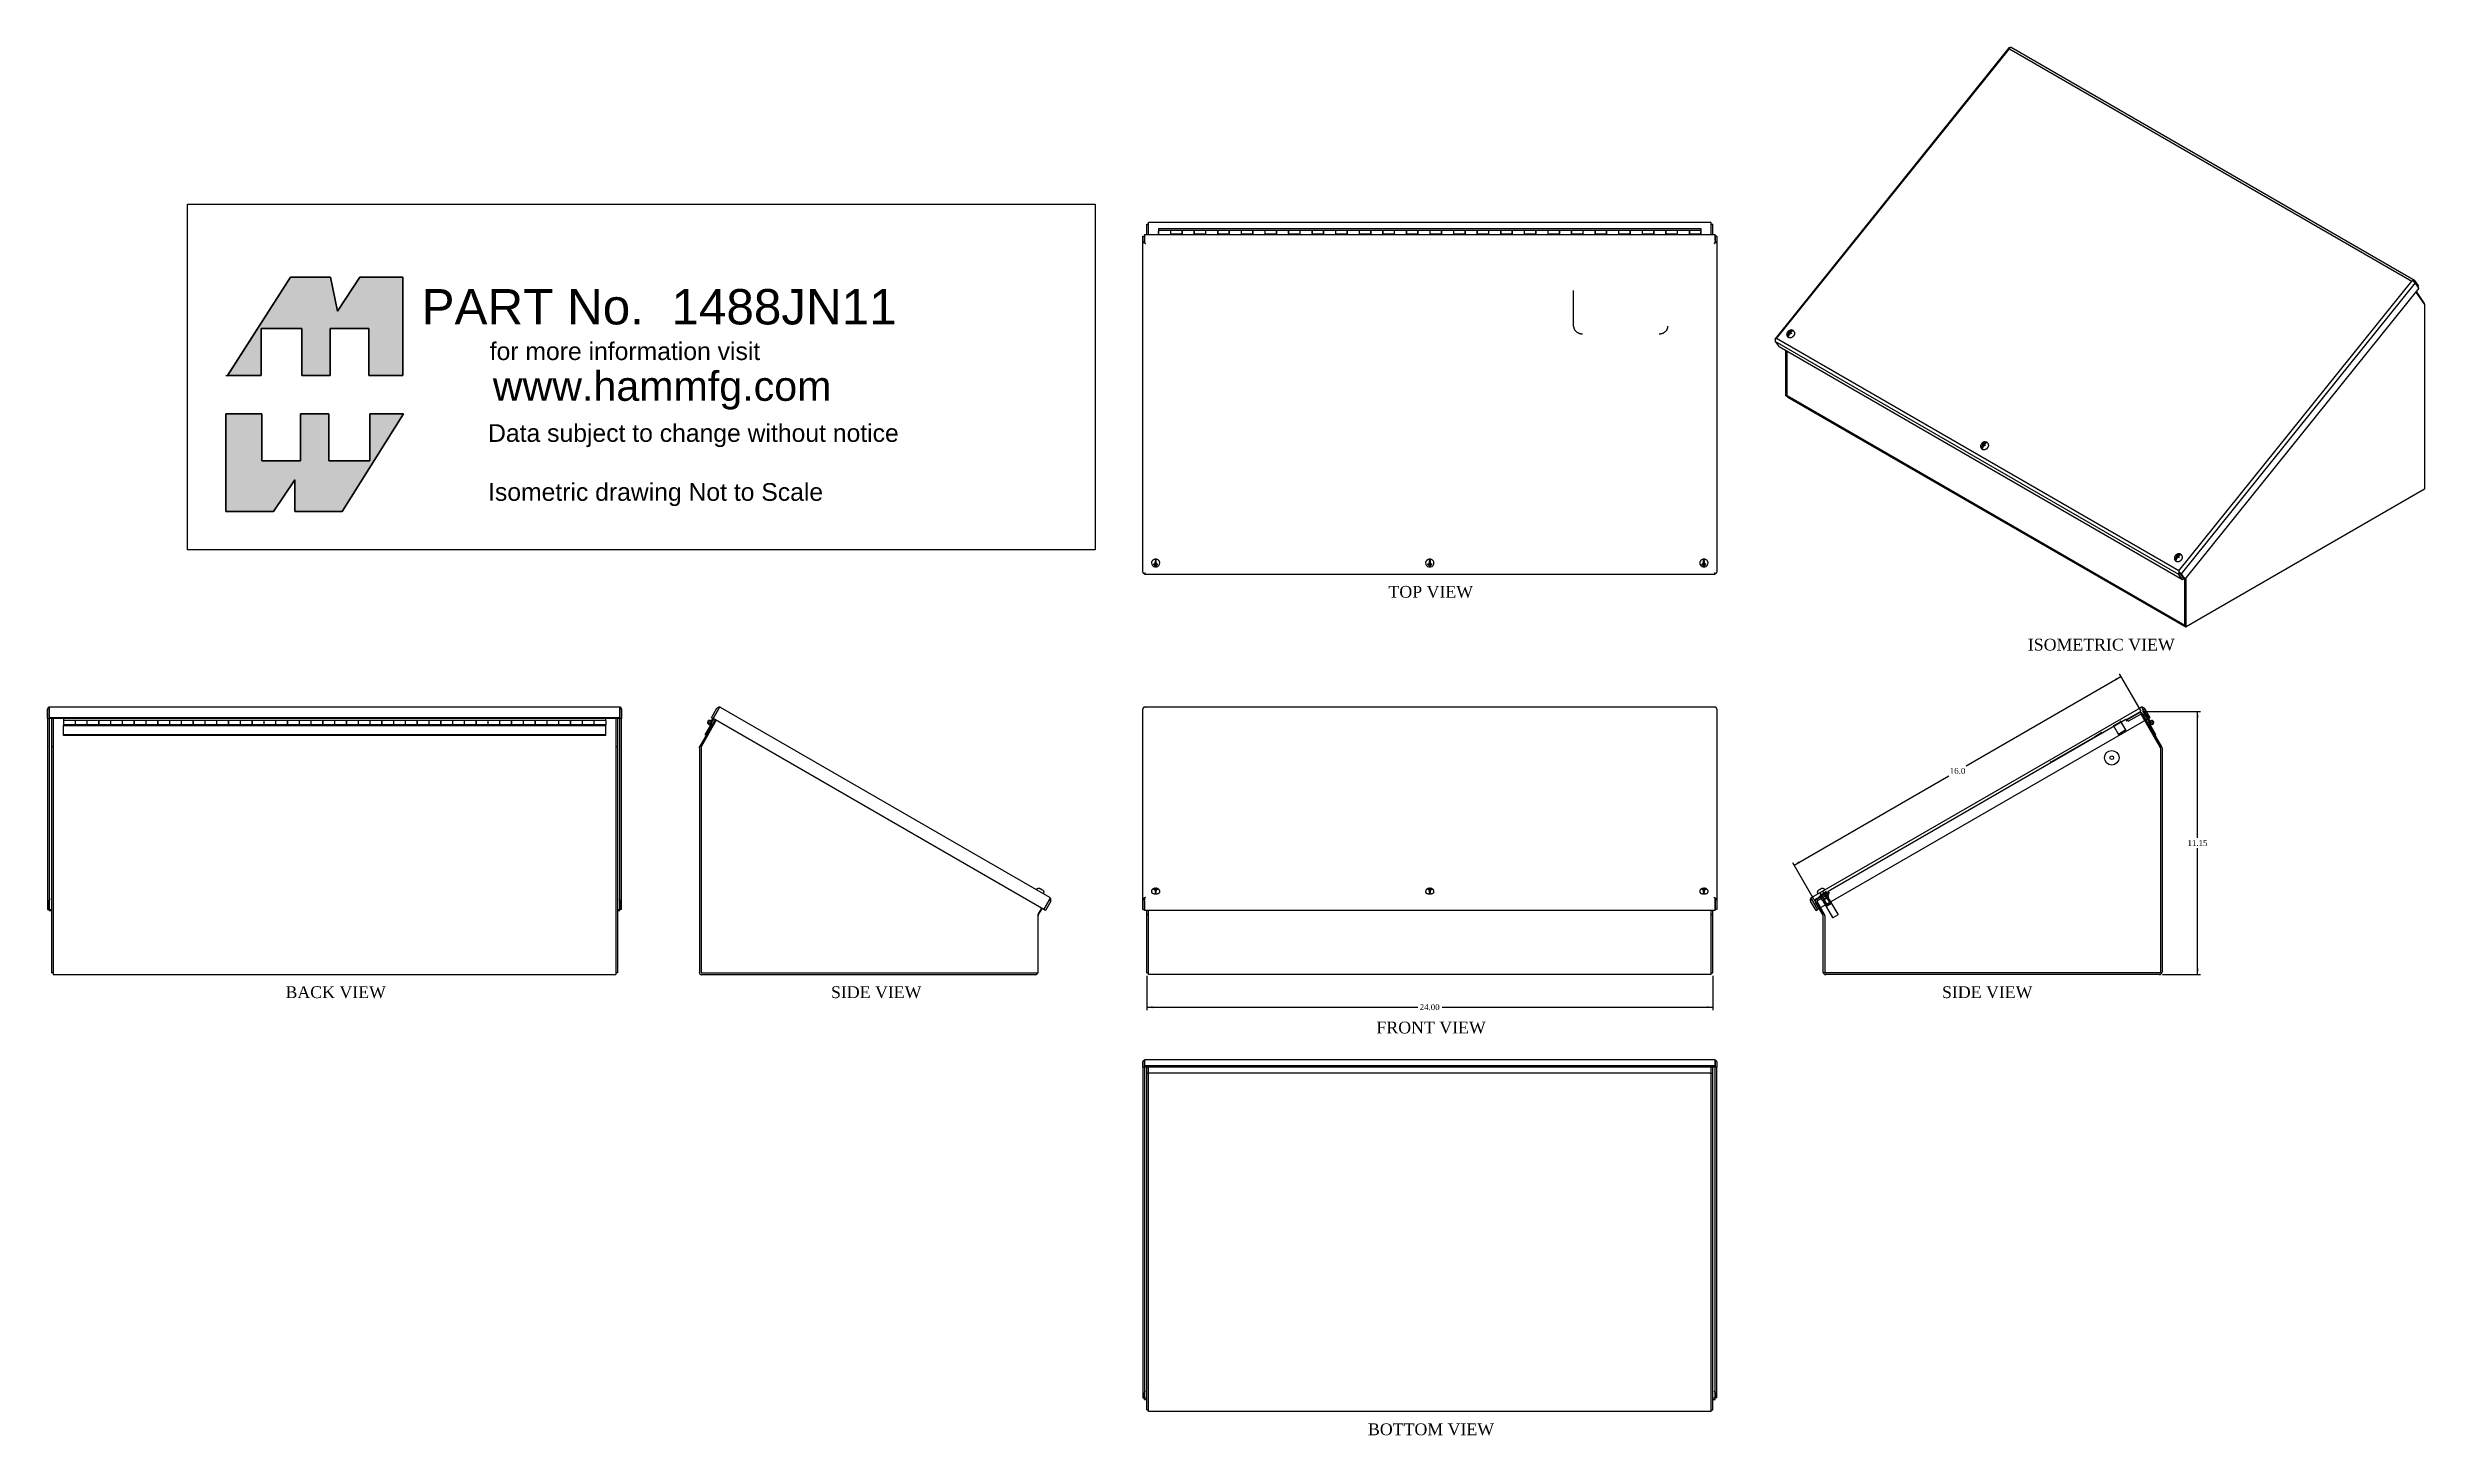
# Model space of a CAD drawing. Extents: x -38 to 63, y -32 to 27.
import ezdxf
from ezdxf.enums import TextEntityAlignment as Align
from ezdxf.lldxf.tags import DXFTag

# ---------------------------------------------------------------- set-up
doc = ezdxf.new("R2010")
doc.units = 0
doc.header["$MEASUREMENT"] = 0
doc.layers.get('0').update_dxf_attribs({"linetype": 'CONTINUOUS'})
for name, color, linetype in [('COM44081', 7, 'CONTINUOUS'), ('COM44081-1', 7, 'CONTINUOUS'), ('COM44101', 7, 'CONTINUOUS'), ('COM44117', 7, 'CONTINUOUS'), ('COM55497', 7, 'CONTINUOUS'), ('DEFAULT', 7, 'CONTINUOUS'), ('QLB20279', 7, 'CONTINUOUS'), ('RNG17670', 7, 'CONTINUOUS'), ('RVN01002', 7, 'CONTINUOUS'), ('SCS19475', 7, 'CONTINUOUS'), ('STD2188807', 7, 'CONTINUOUS'), ('STD26152', 7, 'CONTINUOUS')]:
    doc.layers.add(name, color=color, linetype=linetype)
doc.styles.add('SEACAD_ARIAL_TTF', font='arial.ttf')
doc.styles.add('SEACAD_TIMES_TTF', font='times.ttf')
tags = doc.linetypes.add('HIDDEN2', pattern=[0.1875, 0.125, -0.0625]).pattern_tags.tags
tags[6:7] = [DXFTag(74, 4), DXFTag(75, 0), DXFTag(340, '0'), DXFTag(46, 0.0), DXFTag(50, 0.0), DXFTag(44, 0.0), DXFTag(45, 0.0)]
tags[4:5] = [DXFTag(74, 4), DXFTag(75, 0), DXFTag(340, '0'), DXFTag(46, 0.0), DXFTag(50, 0.0), DXFTag(44, 0.0), DXFTag(45, 0.0)]

msp = doc.modelspace()

# ---------------------------------------------------------------- texts
at = {"color": 2, "linetype": 'CONTINUOUS', "style": 'SEACAD_TIMES_TTF'}
for s, p in [('TOP VIEW', (19.19, 4.01)), ('ISOMETRIC VIEW', (46.3, 1.77)), ('BACK VIEW', (-27.58, -12.97)), ('SIDE VIEW', (-4.45, -12.97)), ('SIDE VIEW', (42.66, -12.97)), ('FRONT VIEW', (18.68, -14.47)), ('BOTTOM VIEW', (18.32, -31.51))]:
    msp.add_text(s, height=0.5, dxfattribs=at).set_placement(p, align=Align.TOP_LEFT)
at = {"layer": 'DEFAULT', "color": 7, "linetype": 'CONTINUOUS', "style": 'SEACAD_ARIAL_TTF'}
for s, height, p in [('PART No.  1488JN11', 1.5, (-21.81, 16.6)), ('for more information visit', 0.75, (-18.92, 14.34)), ('www.hammfg.com', 1.25, (-18.79, 13.11)), ('Data subject to change without notice', 0.75, (-18.99, 10.87)), ('Isometric drawing Not to Scale', 0.75, (-18.99, 8.37))]:
    msp.add_text(s, height=height, dxfattribs=at).set_placement(p, align=Align.TOP_LEFT)

# ---------------------------------------------------------------- blocks, each defined once
blk = doc.blocks.new('GDIMGGROUP')
at = {"layer": 'DEFAULT', "linetype": 'CONTINUOUS'}
for points in [[(9.19, -13.9), (9.19, -13.82), (8.94, -13.86)], [(32.69, -13.9), (32.94, -13.86), (32.69, -13.82)]]:
    blk.add_hatch(color=136, dxfattribs=at).paths.add_polyline_path(points)
at = {"layer": 'DEFAULT', "color": 136, "linetype": 'CONTINUOUS'}
for p, q in [((8.94, -12.53), (8.94, -13.98)), ((32.94, -12.53), (32.94, -13.98)), ((8.94, -13.86), (20.43, -13.86)), ((21.46, -13.86), (32.94, -13.86))]:
    blk.add_line(p, q, dxfattribs=at)
at = {"layer": 'DEFAULT', "color": 136, "linetype": 'CONTINUOUS', "style": 'SEACAD_TIMES_TTF'}
blk.add_text('24.00', height=0.25, dxfattribs=at).set_placement((20.51, -13.73), align=Align.TOP_LEFT)
blk = doc.blocks.new('GDIMGGROUP1')
at = {"layer": 'DEFAULT', "linetype": 'CONTINUOUS'}
for points in [[(50.02, 0.08), (50.06, 0.01), (50.25, 0.17)], [(36.59, -7.67), (36.39, -7.84), (36.63, -7.75)]]:
    blk.add_hatch(color=136, dxfattribs=at).paths.add_polyline_path(points)
at = {"layer": 'DEFAULT', "color": 136, "linetype": 'CONTINUOUS'}
for p, q in [((43.69, -3.62), (50.25, 0.17)), ((51.11, -1.3), (50.19, 0.28)), ((36.39, -7.84), (42.95, -4.05)), ((37.24, -9.31), (36.33, -7.73))]:
    blk.add_line(p, q, dxfattribs=at)
at = {"layer": 'DEFAULT', "color": 136, "linetype": 'CONTINUOUS', "style": 'SEACAD_TIMES_TTF'}
blk.add_text('16.0', height=0.25, dxfattribs=at).set_placement((42.99, -3.71), align=Align.TOP_LEFT)
blk = doc.blocks.new('GDIMGGROUP2')
at = {"layer": 'DEFAULT', "linetype": 'CONTINUOUS'}
for points in [[(53.54, -1.57), (53.5, -1.32), (53.46, -1.57)], [(53.54, -12.22), (53.46, -12.22), (53.5, -12.47)]]:
    blk.add_hatch(color=136, dxfattribs=at).paths.add_polyline_path(points)
at = {"layer": 'DEFAULT', "color": 136, "linetype": 'CONTINUOUS'}
for p, q in [((51.24, -1.32), (53.62, -1.32)), ((53.5, -6.68), (53.5, -1.32)), ((53.5, -12.47), (53.5, -7.11)), ((52.01, -12.47), (53.62, -12.47))]:
    blk.add_line(p, q, dxfattribs=at)
at = {"layer": 'DEFAULT', "color": 136, "linetype": 'CONTINUOUS', "style": 'SEACAD_TIMES_TTF'}
blk.add_text('11.15', height=0.25, dxfattribs=at).set_placement((53.07, -6.77), align=Align.TOP_LEFT)

# ---------------------------------------------------------------- hatches: boundary and pattern name
at = {"layer": 'DEFAULT', "linetype": 'CONTINUOUS'}
for points in [[(-25.67, 17.1), (-27.37, 17.1), (-30.04, 12.94), (-28.61, 12.94), (-28.61, 14.93), (-26.89, 14.93), (-26.89, 12.94), (-25.69, 12.94), (-25.69, 14.93), (-24.05, 14.93), (-24.05, 12.94), (-22.61, 12.94), (-22.61, 17.1), (-24.43, 17.1), (-25.37, 15.66)], [(-26.94, 9.32), (-28.59, 9.32), (-28.59, 11.31), (-30.11, 11.31), (-30.11, 7.16), (-28.09, 7.16), (-27.19, 8.51), (-27.19, 7.16), (-25.18, 7.16), (-22.57, 11.31), (-24, 11.31), (-24, 9.32), (-25.74, 9.32), (-25.74, 11.31), (-26.94, 11.31)]]:
    msp.add_hatch(color=7, dxfattribs=at).paths.add_polyline_path(points)

# ---------------------------------------------------------------- linework, layer by layer
at = {"layer": 'COM44081', "color": 7, "linetype": 'CONTINUOUS'}
for p, q in [((32.87, 19.35), (32.94, 19.35)), ((32.94, 18.91), (32.94, 19.35)), ((62.75, 16.47), (63.12, 15.94)), ((63.12, 15.94), (63.12, 8.11)), ((63.12, 8.11), (53.01, 2.27)), ((52.96, 2.3), (52.96, 4.3)), ((52.97, 4.31), (53.01, 4.29)), ((53.01, 4.29), (52.99, 4.33)), ((53.01, 2.27), (53.01, 4.29)), ((52.96, 2.3), (53.01, 2.27)), ((-37.5, -1.61), (-37.5, -2.81)), ((51.27, -1.69), (51.92, -2.81)), ((-37.5, -2.81), (-37.5, -12.4)), ((-37.43, -2.81), (-37.5, -2.81)), ((51.92, -2.81), (51.92, -12.4)), ((32.87, -9.93), (32.94, -9.93)), ((32.87, -12.4), (32.87, -9.96)), ((32.94, -9.93), (32.94, -9.75)), ((32.94, -12.4), (32.94, -9.93)), ((37.62, -9.93), (37.47, -9.66)), ((37.62, -12.4), (37.62, -9.93)), ((-37.43, -12.4), (-37.5, -12.4)), ((32.87, -12.4), (32.94, -12.4)), ((51.92, -12.4), (37.62, -12.4)), ((32.87, -16.75), (32.87, -16.65)), ((32.87, -16.65), (32.94, -16.65)), ((32.94, -16.65), (32.94, -16.4)), ((32.94, -30.94), (32.94, -16.65)), ((32.87, -30.94), (32.94, -30.94))]:
    msp.add_line(p, q, dxfattribs=at)
at = {"layer": 'COM44081', "color": 7, "linetype": 'HIDDEN2'}
for p, q in [((37.84, -8.93), (50.45, -1.64)), ((50.45, -1.64), (50.51, -1.73)), ((51.06, -1.33), (50.47, -1.67)), ((50.51, -1.73), (50.47, -1.67)), ((50.51, -1.73), (50.51, -1.73)), ((51.06, -1.33), (51.27, -1.69)), ((37.85, -8.96), (37.26, -9.3)), ((37.89, -9.02), (37.84, -8.93)), ((37.89, -9.02), (37.85, -8.96)), ((37.89, -9.02), (37.89, -9.02)), ((37.47, -9.66), (37.26, -9.3))]:
    msp.add_line(p, q, dxfattribs=at)
at = {"layer": 'COM44081-1', "color": 7, "linetype": 'CONTINUOUS'}
for p, q in [((8.94, 18.91), (8.94, 19.35)), ((8.94, 19.35), (9.01, 19.35)), ((36.04, 12.07), (36.04, 13.98)), ((36.09, 12.04), (36.09, 13.95)), ((36.04, 12.07), (36.09, 12.04)), ((36.1, 12.04), (36.09, 12.04)), ((-13.5, -1.61), (-13.5, -2.81)), ((-9.32, -1.69), (-9.96, -2.81)), ((-13.5, -2.81), (-13.57, -2.81)), ((-13.5, -2.81), (-13.5, -12.4)), ((-9.96, -2.81), (-9.96, -12.4)), ((4.33, -9.93), (4.49, -9.66)), ((4.33, -12.4), (4.33, -9.93)), ((8.94, -9.93), (8.94, -9.75)), ((8.94, -12.4), (8.94, -9.93)), ((8.94, -9.93), (9.01, -9.93)), ((9.01, -12.4), (9.01, -9.96)), ((-13.5, -12.4), (-13.57, -12.4)), ((-9.96, -12.4), (4.33, -12.4)), ((8.94, -12.4), (9.01, -12.4)), ((8.94, -16.65), (8.94, -16.4)), ((8.94, -30.94), (8.94, -16.65)), ((8.94, -16.65), (9.01, -16.65)), ((9.01, -16.65), (9.01, -16.65)), ((8.94, -30.94), (9.01, -30.94))]:
    msp.add_line(p, q, dxfattribs=at)
at = {"layer": 'COM44081-1', "color": 7, "linetype": 'HIDDEN2'}
for p, q in [((50.51, -1.73), (50.51, -1.73)), ((37.89, -9.02), (37.89, -9.02))]:
    msp.add_line(p, q, dxfattribs=at)
at = {"layer": 'COM44101', "color": 7, "linetype": 'CONTINUOUS'}
for p, q in [((45.5, 26.83), (35.58, 14.49)), ((35.65, 14.5), (45.52, 26.79)), ((45.52, 26.82), (45.52, 26.82)), ((45.52, 26.79), (62.58, 16.94)), ((62.7, 16.96), (45.59, 26.84)), ((8.77, 18.84), (8.84, 18.84)), ((8.77, 18.62), (8.77, 18.84)), ((8.77, 4.59), (8.77, 18.62)), ((8.84, 18.91), (33.04, 18.91)), ((8.84, 18.91), (8.84, 18.68)), ((8.84, 18.62), (8.84, 18.84)), ((8.84, 18.68), (8.84, 18.57)), ((8.84, 18.57), (8.84, 18.62)), ((33.04, 18.68), (33.04, 18.91)), ((33.11, 18.84), (33.04, 18.84)), ((33.04, 18.84), (33.04, 18.62)), ((33.04, 18.68), (33.04, 18.57)), ((33.04, 18.57), (33.04, 18.62)), ((33.11, 18.84), (33.11, 18.62)), ((33.11, 18.62), (33.11, 4.59)), ((52.71, 4.65), (62.58, 16.94)), ((62.72, 16.86), (52.8, 4.52)), ((62.88, 16.64), (52.96, 4.3)), ((62.63, 16.95), (62.63, 16.94)), ((62.71, 16.95), (62.87, 16.72)), ((62.88, 16.64), (62.72, 16.86)), ((62.87, 16.72), (62.84, 16.69)), ((35.59, 14.46), (35.59, 14.46)), ((52.7, 4.5), (35.59, 14.38)), ((35.59, 14.38), (35.75, 14.15)), ((35.6, 14.48), (35.6, 14.48)), ((52.71, 4.65), (35.65, 14.5)), ((52.86, 4.27), (35.75, 14.15)), ((8.84, 4.51), (8.84, 4.54)), ((8.84, 4.54), (8.84, 4.54)), ((8.84, 4.51), (33.04, 4.51)), ((33.04, 4.51), (33.04, 4.54)), ((33.04, 4.54), (33.04, 4.54)), ((52.86, 4.27), (52.7, 4.5)), ((52.71, 4.61), (52.75, 4.55)), ((52.71, 4.61), (52.75, 4.55)), ((52.75, 4.55), (52.91, 4.33)), ((52.91, 4.33), (52.75, 4.55)), ((52.8, 4.52), (52.96, 4.3)), ((52.86, 4.27), (52.91, 4.33)), ((52.96, 4.3), (52.91, 4.33)), ((-37.67, -1.61), (-37.67, -1.22)), ((-37.67, -1.61), (-37.67, -9.71)), ((-37.67, -1.61), (-37.6, -1.61)), ((-37.6, -1.13), (-37.6, -1.22)), ((-37.6, -1.18), (-37.6, -1.13)), ((-13.4, -1.13), (-37.6, -1.13)), ((-37.6, -1.18), (-37.6, -1.58)), ((-37.6, -1.61), (-37.6, -1.22)), ((-37.6, -1.58), (-37.6, -1.61)), ((-13.4, -1.58), (-37.6, -1.58)), ((-37.6, -1.61), (-37.6, -9.71)), ((-13.4, -1.61), (-37.6, -1.61)), ((-13.4, -1.18), (-13.4, -1.13)), ((-13.4, -1.13), (-13.4, -1.22)), ((-13.4, -1.58), (-13.4, -1.18)), ((-13.4, -1.22), (-13.4, -1.61)), ((-13.4, -1.58), (-13.4, -1.61)), ((-13.33, -1.61), (-13.4, -1.61)), ((-13.4, -9.71), (-13.4, -1.61)), ((-13.33, -1.22), (-13.33, -1.61)), ((-13.33, -9.71), (-13.33, -1.61)), ((-9.51, -1.58), (-9.29, -1.18)), ((-9.51, -1.58), (-9.45, -1.61)), ((-9.45, -1.61), (-9.22, -1.22)), ((-9.22, -1.22), (-9.45, -1.61)), ((4.58, -9.71), (-9.45, -1.61)), ((-9.17, -1.13), (-9.22, -1.22)), ((-9.22, -1.22), (-9.17, -1.13)), ((4.83, -9.21), (-9.14, -1.14)), ((8.77, -9.32), (8.77, -1.22)), ((8.84, -1.13), (8.84, -1.13)), ((8.84, -1.13), (8.84, -1.13)), ((33.04, -1.13), (8.84, -1.13)), ((33.04, -1.13), (33.04, -1.13)), ((33.04, -1.13), (33.04, -1.13)), ((33.11, -1.22), (33.11, -9.32)), ((37.13, -9.21), (51.09, -1.14)), ((51.41, -1.61), (37.38, -9.71)), ((51.18, -1.22), (51.13, -1.13)), ((51.13, -1.13), (51.18, -1.22)), ((51.41, -1.61), (51.18, -1.22)), ((51.18, -1.22), (51.41, -1.61)), ((51.24, -1.18), (51.47, -1.58)), ((51.47, -1.58), (51.41, -1.61)), ((-37.67, -9.71), (-37.6, -9.71)), ((-37.6, -9.31), (-37.6, -9.32)), ((-37.6, -9.71), (-37.6, -9.32)), ((-37.6, -9.75), (-37.6, -9.71)), ((-37.6, -9.71), (-37.5, -9.71)), ((-37.6, -9.75), (-37.5, -9.75)), ((-13.5, -9.71), (-13.4, -9.71)), ((-13.5, -9.75), (-13.4, -9.75)), ((-13.4, -9.31), (-13.4, -9.32)), ((-13.4, -9.32), (-13.4, -9.71)), ((-13.33, -9.71), (-13.4, -9.71)), ((-13.4, -9.75), (-13.4, -9.71)), ((4.58, -9.71), (4.8, -9.32)), ((4.8, -9.32), (4.58, -9.71)), ((4.64, -9.75), (4.58, -9.71)), ((4.87, -9.36), (4.64, -9.75)), ((4.8, -9.32), (4.85, -9.23)), ((4.85, -9.23), (4.8, -9.32)), ((8.77, -9.71), (8.77, -9.32)), ((8.77, -9.71), (8.84, -9.71)), ((8.84, -9.23), (8.84, -9.32)), ((8.84, -9.36), (8.84, -9.23)), ((8.84, -9.71), (8.84, -9.32)), ((8.84, -9.36), (8.84, -9.75)), ((33.04, -9.75), (8.84, -9.75)), ((33.04, -9.23), (33.04, -9.32)), ((33.04, -9.36), (33.04, -9.23)), ((33.04, -9.32), (33.04, -9.71)), ((33.04, -9.75), (33.04, -9.36)), ((33.11, -9.71), (33.04, -9.71)), ((33.11, -9.32), (33.11, -9.71)), ((37.32, -9.75), (37.09, -9.36)), ((37.15, -9.32), (37.1, -9.23)), ((37.1, -9.23), (37.15, -9.32)), ((37.15, -9.32), (37.38, -9.71)), ((37.38, -9.71), (37.15, -9.32)), ((37.32, -9.75), (37.38, -9.71)), ((8.84, -16.09), (8.84, -16.11)), ((33.04, -16.09), (8.84, -16.09)), ((8.84, -16.11), (8.84, -16.34)), ((8.84, -16.12), (8.84, -16.17)), ((33.04, -16.09), (33.04, -16.11)), ((33.04, -16.34), (33.04, -16.11)), ((33.04, -16.12), (33.04, -16.17)), ((8.77, -16.4), (8.77, -16.17)), ((8.77, -16.4), (8.77, -30.43)), ((8.77, -16.4), (8.84, -16.4)), ((8.84, -16.4), (8.84, -16.17)), ((8.84, -16.34), (8.84, -16.4)), ((33.04, -16.34), (8.84, -16.34)), ((8.84, -16.4), (8.84, -30.43)), ((33.04, -16.4), (8.84, -16.4)), ((33.04, -16.17), (33.04, -16.4)), ((33.04, -16.34), (33.04, -16.4)), ((33.11, -16.4), (33.04, -16.4)), ((33.04, -30.43), (33.04, -16.4)), ((33.11, -16.17), (33.11, -16.4)), ((33.11, -30.43), (33.11, -16.4)), ((8.84, -30.2), (8.84, -30.2)), ((8.84, -30.43), (8.84, -30.2)), ((33.04, -30.2), (33.04, -30.2)), ((33.04, -30.2), (33.04, -30.43)), ((8.77, -30.43), (8.84, -30.43)), ((8.84, -30.43), (8.94, -30.43)), ((8.84, -30.49), (8.84, -30.43)), ((8.84, -30.49), (8.94, -30.49)), ((32.94, -30.43), (33.04, -30.43)), ((32.94, -30.49), (33.04, -30.49)), ((33.11, -30.43), (33.04, -30.43)), ((33.04, -30.49), (33.04, -30.43))]:
    msp.add_line(p, q, dxfattribs=at)
for centre, radius, start, end in [((-9.19, -1.24), 0.108, 79.4712, 150), ((-9.19, -1.24), 0.036, 137.9945, 150), ((-9.19, -1.24), 0.108, 60, 79.4712), ((51.15, -1.24), 0.108, 100.5288, 120), ((51.15, -1.24), 0.108, 30, 100.5288), ((51.15, -1.24), 0.036, 30, 42.0055), ((4.77, -9.3), 0.036, 330, 342.0055), ((4.77, -9.3), 0.108, 40.5288, 60), ((4.77, -9.3), 0.108, 330, 40.5288), ((37.18, -9.3), 0.108, 139.4712, 210), ((37.18, -9.3), 0.108, 120, 139.4712), ((37.18, -9.3), 0.036, 197.9945, 210)]:
    msp.add_arc(centre, radius, start, end, dxfattribs=at)
for points, weights in [([(45.52, 26.82), (45.5, 26.83), (45.5, 26.83)], [1, 0.95547747562, 1]), ([(45.59, 26.84), (45.56, 26.86), (45.52, 26.82)], [1, 0.884870671704, 1]), ([(45.52, 26.82), (45.52, 26.81), (45.52, 26.79)], [1, 0.985598559654, 1]), ([(45.52, 26.82), (45.52, 26.81), (45.52, 26.79)], [1, 0.985598559662, 1]), ([(8.77, 18.62), (8.77, 18.58), (8.84, 18.57)], [1, 0.816496580927, 1]), ([(8.84, 18.62), (8.84, 18.61), (8.84, 18.61)], [1, 0.994516901322, 1]), ([(8.84, 18.57), (8.86, 18.55), (8.88, 18.53)], [1, 0.985598559666, 1]), ([(8.84, 18.57), (8.86, 18.55), (8.88, 18.53)], [1, 0.985598559651, 1]), ([(33, 18.53), (33.02, 18.55), (33.04, 18.57)], [1, 0.985598559657, 1]), ([(33, 18.53), (33.02, 18.55), (33.04, 18.57)], [1, 0.985598559655, 1]), ([(33.04, 18.57), (33.11, 18.58), (33.11, 18.62)], [1, 0.816496580927, 1]), ([(33.04, 18.61), (33.04, 18.61), (33.04, 18.62)], [1, 0.994516901316, 1]), ([(62.63, 16.95), (62.61, 16.94), (62.58, 16.94)], [1, 0.985598559662, 1]), ([(62.63, 16.94), (62.61, 16.94), (62.58, 16.94)], [1, 0.985598559652, 1]), ([(62.71, 16.95), (62.68, 16.99), (62.63, 16.95)], [1, 0.816496580928, 1]), ([(62.72, 16.86), (62.69, 16.9), (62.63, 16.94)], [1, 0.81649658093, 1]), ([(35.6, 14.48), (35.56, 14.5), (35.59, 14.46)], [1, 0.816496580928, 1]), ([(35.6, 14.48), (35.57, 14.42), (35.59, 14.38)], [1, 0.816496580927, 1]), ([(35.65, 14.5), (35.62, 14.49), (35.6, 14.48)], [1, 0.98559855965, 1]), ([(35.65, 14.5), (35.62, 14.49), (35.6, 14.48)], [1, 0.98559855966, 1]), ([(8.77, 4.59), (8.77, 4.55), (8.84, 4.54)], [1, 0.816496580928, 1]), ([(8.84, 4.54), (8.86, 4.55), (8.88, 4.57)], [1, 0.985598559653, 1]), ([(8.84, 4.54), (8.86, 4.55), (8.88, 4.57)], [1, 0.985598559656, 1]), ([(33, 4.57), (33.02, 4.55), (33.04, 4.54)], [1, 0.985598559662, 1]), ([(33, 4.57), (33.02, 4.55), (33.04, 4.54)], [1, 0.985598559656, 1]), ([(33.04, 4.54), (33.11, 4.55), (33.11, 4.59)], [1, 0.816496580928, 1]), ([(52.71, 4.61), (52.68, 4.54), (52.7, 4.5)], [1, 0.816496580927, 1]), ([(52.71, 4.65), (52.71, 4.63), (52.71, 4.61)], [1, 0.985598559632, 1]), ([(52.71, 4.65), (52.71, 4.63), (52.71, 4.61)], [1, 0.985598559667, 1]), ([(52.8, 4.52), (52.77, 4.56), (52.71, 4.61)], [1, 0.816496580928, 1]), ([(52.74, 4.56), (52.74, 4.56), (52.75, 4.55)], [1, 0.988296394803, 1]), ([(-37.6, -1.13), (-37.67, -1.15), (-37.67, -1.22)], [1, 0.816496580928, 1]), ([(-37.6, -1.21), (-37.6, -1.22), (-37.6, -1.22)], [1, 0.994516901306, 1]), ([(-13.33, -1.22), (-13.33, -1.15), (-13.4, -1.13)], [1, 0.816496580928, 1]), ([(-13.4, -1.22), (-13.4, -1.22), (-13.4, -1.21)], [1, 0.994516901326, 1]), ([(-9.14, -1.14), (-9.16, -1.14), (-9.17, -1.13)], [1, 0.985598559653, 1]), ([(8.84, -1.13), (8.77, -1.15), (8.77, -1.22)], [1, 0.816496580928, 1]), ([(8.88, -1.14), (8.86, -1.14), (8.84, -1.13)], [1, 0.985598559653, 1]), ([(8.88, -1.14), (8.86, -1.14), (8.84, -1.13)], [1, 0.985598559654, 1]), ([(33.04, -1.13), (33.02, -1.14), (33, -1.14)], [1, 0.985598559653, 1]), ([(33.04, -1.13), (33.02, -1.14), (33, -1.14)], [1, 0.985598559654, 1]), ([(33.11, -1.22), (33.11, -1.15), (33.04, -1.13)], [1, 0.816496580927, 1]), ([(51.13, -1.13), (51.11, -1.14), (51.09, -1.14)], [1, 0.985598559651, 1]), ([(-37.56, -9.27), (-37.6, -9.29), (-37.6, -9.32)], [1, 0.707106781187, 1]), ([(-37.56, -9.27), (-37.6, -9.29), (-37.6, -9.32)], [1, 0.707106781186, 1]), ([(-13.4, -9.32), (-13.4, -9.29), (-13.43, -9.27)], [1, 0.707106781187, 1]), ([(-13.4, -9.32), (-13.4, -9.29), (-13.43, -9.27)], [1, 0.707106781187, 1]), ([(4.85, -9.23), (4.84, -9.22), (4.83, -9.21)], [1, 0.985598559654, 1]), ([(8.84, -9.23), (8.77, -9.25), (8.77, -9.32)], [1, 0.816496580928, 1]), ([(8.88, -9.21), (8.86, -9.22), (8.84, -9.23)], [1, 0.985598559655, 1]), ([(8.88, -9.21), (8.86, -9.22), (8.84, -9.23)], [1, 0.98559855965, 1]), ([(8.84, -9.31), (8.84, -9.32), (8.84, -9.32)], [1, 0.994516901312, 1]), ([(33.04, -9.23), (33.02, -9.22), (33, -9.21)], [1, 0.985598559647, 1]), ([(33.04, -9.23), (33.02, -9.22), (33, -9.21)], [1, 0.985598559664, 1]), ([(33.11, -9.32), (33.11, -9.25), (33.04, -9.23)], [1, 0.816496580928, 1]), ([(33.04, -9.32), (33.04, -9.32), (33.04, -9.31)], [1, 0.994516901306, 1]), ([(37.13, -9.21), (37.11, -9.22), (37.1, -9.23)], [1, 0.985598559651, 1]), ([(8.84, -16.12), (8.77, -16.13), (8.77, -16.17)], [1, 0.816496580928, 1]), ([(33.11, -16.17), (33.11, -16.13), (33.04, -16.12)], [1, 0.816496580928, 1]), ([(8.84, -16.17), (8.84, -16.17), (8.84, -16.17)], [1, 0.99451690132, 1]), ([(33.04, -16.17), (33.04, -16.17), (33.04, -16.17)], [1, 0.994516901311, 1]), ([(8.88, -30.15), (8.84, -30.18), (8.84, -30.2)], [1, 0.707106781187, 1]), ([(8.88, -30.15), (8.84, -30.18), (8.84, -30.2)], [1, 0.707106781186, 1]), ([(33.04, -30.2), (33.04, -30.18), (33, -30.15)], [1, 0.707106781186, 1]), ([(33.04, -30.2), (33.04, -30.18), (33, -30.15)], [1, 0.707106781186, 1])]:
    msp.add_rational_spline(points, weights, degree=2, dxfattribs=at)
at = {"layer": 'COM44117', "color": 7, "linetype": 'CONTINUOUS'}
for p, q in [((9.01, 19.41), (9.01, 19.43)), ((32.87, 19.43), (9.01, 19.43)), ((9.01, 18.91), (9.01, 19.41)), ((32.87, 19.41), (32.87, 19.43)), ((32.87, 18.91), (32.87, 19.41)), ((62.76, 16.49), (63.11, 15.99)), ((63.12, 15.95), (63.12, 15.94)), ((36.09, 12.07), (36.09, 13.95)), ((52.96, 2.33), (36.09, 12.07)), ((36.11, 12.02), (52.98, 2.28)), ((52.96, 4.29), (52.9, 4.32)), ((52.96, 4.28), (52.9, 4.31)), ((52.96, 4.29), (52.95, 4.3)), ((52.96, 2.33), (52.96, 4.28)), ((-37.43, -1.61), (-37.43, -2.81)), ((-13.57, -1.61), (-13.57, -2.81)), ((-9.36, -1.67), (-10.02, -2.81)), ((51.31, -1.67), (51.97, -2.81)), ((-37.43, -2.81), (-37.43, -2.86)), ((-37.43, -2.86), (-37.43, -12.37)), ((-13.57, -2.81), (-13.57, -2.86)), ((-13.57, -2.86), (-13.57, -12.37)), ((-10.03, -2.86), (-10.03, -12.37)), ((51.99, -2.86), (51.99, -12.37)), ((4.34, -9.96), (4.5, -9.67)), ((9.01, -9.96), (9.01, -9.75)), ((9.01, -9.98), (9.01, -9.96)), ((9.01, -12.37), (9.01, -9.98)), ((32.87, -9.96), (32.87, -9.75)), ((32.87, -9.98), (32.87, -9.96)), ((32.87, -12.37), (32.87, -9.98)), ((37.62, -9.96), (37.45, -9.67)), ((-37.43, -12.37), (-37.43, -12.47)), ((-37.43, -12.47), (-13.57, -12.47)), ((-13.57, -12.37), (-13.57, -12.47)), ((-9.93, -12.47), (4.22, -12.47)), ((9.01, -12.47), (9.01, -12.37)), ((32.87, -12.47), (9.01, -12.47)), ((32.87, -12.47), (32.87, -12.37)), ((51.88, -12.47), (37.73, -12.47)), ((9.01, -16.64), (9.01, -16.4)), ((9.01, -16.65), (9.01, -16.64)), ((9.01, -16.75), (9.01, -16.65)), ((32.87, -16.65), (9.01, -16.65)), ((9.01, -30.9), (9.01, -16.75)), ((32.87, -16.64), (32.87, -16.4)), ((32.87, -16.65), (32.87, -16.64)), ((32.87, -16.75), (32.87, -16.65)), ((32.87, -30.9), (32.87, -16.75)), ((9.01, -31.01), (9.01, -30.9)), ((32.87, -31.01), (9.01, -31.01)), ((32.87, -31.01), (32.87, -30.9))]:
    msp.add_line(p, q, dxfattribs=at)
at = {"layer": 'COM44117', "color": 7, "linetype": 'HIDDEN2'}
for p, q in [((50.52, -1.66), (51.02, -1.37)), ((50.55, -1.73), (50.52, -1.66)), ((50.55, -1.73), (51.06, -1.44)), ((51.11, -1.45), (51.91, -2.85)), ((51.17, -1.41), (51.31, -1.67)), ((37.34, -9.27), (37.84, -8.98)), ((37.38, -9.33), (37.88, -9.04)), ((37.88, -9.04), (37.84, -8.98)), ((37.45, -9.67), (37.3, -9.42)), ((37.68, -9.93), (37.37, -9.38)), ((37.7, -12.37), (37.7, -9.98))]:
    msp.add_line(p, q, dxfattribs=at)
for centre, radius, start, end in [((51.07, -1.47), 0.108, 30, 120), ((51.07, -1.47), 0.036, 30, 120), ((51.88, -2.86), 0.036, 0, 30), ((37.4, -9.36), 0.108, 120, 210), ((37.4, -9.36), 0.036, 120, 210), ((37.59, -9.98), 0.108, 0, 30), ((37.73, -12.37), 0.108, 180, 199.4712), ((37.73, -12.37), 0.036, 180, 270), ((51.88, -12.37), 0.036, 270, 360)]:
    msp.add_arc(centre, radius, start, end, dxfattribs=at)
at = {"layer": 'COM44117', "color": 7, "linetype": 'CONTINUOUS'}
for centre, radius, start, end in [((-9.93, -2.86), 0.108, 150, 180), ((51.88, -2.86), 0.108, 0, 30), ((4.37, -9.98), 0.036, 150, 180), ((37.59, -9.98), 0.036, 0, 30), ((-9.93, -12.37), 0.108, 180, 270), ((4.22, -12.37), 0.108, 270, 340.5288), ((37.73, -12.37), 0.108, 199.4712, 270), ((51.88, -12.37), 0.108, 270, 360)]:
    msp.add_arc(centre, radius, start, end, dxfattribs=at)
for points, weights in [([(63.12, 15.95), (63.12, 15.98), (63.11, 15.99)], [1, 0.96592582629, 1]), ([(36.09, 12.07), (36.09, 12.03), (36.11, 12.02)], [1, 0.923879532512, 1]), ([(52.96, 4.28), (52.96, 4.28), (52.96, 4.29)], [1, 0.965925826297, 1]), ([(52.97, 2.3), (52.98, 2.28), (53, 2.28)], [1, 0.942809041581, 1])]:
    msp.add_rational_spline(points, weights, degree=2, dxfattribs=at)
at = {"layer": 'COM55497', "color": 7, "linetype": 'CONTINUOUS'}
for p, q in [((9.44, 19.17), (32.44, 19.17)), ((9.44, 19.17), (9.44, 19.04)), ((32.44, 19.17), (32.44, 19.04)), ((9.44, 18.95), (9.44, 19.04)), ((9.45, 19.04), (9.44, 19.04)), ((9.44, 18.95), (9.44, 18.91)), ((9.44, 18.95), (9.45, 18.95)), ((9.45, 18.91), (9.44, 18.91)), ((9.45, 18.91), (9.45, 19.08)), ((9.94, 19.08), (9.45, 19.08)), ((9.45, 18.91), (9.94, 18.91)), ((9.94, 19.08), (9.94, 18.91)), ((9.95, 19.04), (9.94, 19.04)), ((9.94, 18.95), (9.95, 18.95)), ((9.95, 18.91), (9.94, 18.91)), ((9.95, 19.08), (9.95, 18.93)), ((10.44, 19.08), (9.95, 19.08)), ((9.95, 18.91), (9.95, 18.93)), ((10.44, 18.93), (9.95, 18.93)), ((10.44, 18.93), (10.44, 19.08)), ((10.45, 19.04), (10.44, 19.04)), ((10.44, 18.95), (10.45, 18.95)), ((10.44, 18.93), (10.44, 18.91)), ((10.45, 18.91), (10.44, 18.91)), ((10.45, 18.91), (10.45, 19.08)), ((10.94, 19.08), (10.45, 19.08)), ((10.45, 18.91), (10.94, 18.91)), ((10.94, 19.08), (10.94, 18.91)), ((10.95, 19.04), (10.94, 19.04)), ((10.94, 18.95), (10.95, 18.95)), ((10.95, 18.91), (10.94, 18.91)), ((10.95, 19.08), (10.95, 18.93)), ((11.44, 19.08), (10.95, 19.08)), ((10.95, 18.91), (10.95, 18.93)), ((11.44, 18.93), (10.95, 18.93)), ((11.44, 18.93), (11.44, 19.08)), ((11.45, 19.04), (11.44, 19.04)), ((11.44, 18.95), (11.45, 18.95)), ((11.44, 18.93), (11.44, 18.91)), ((11.45, 18.91), (11.44, 18.91)), ((11.45, 18.91), (11.45, 19.08)), ((11.94, 19.08), (11.45, 19.08)), ((11.45, 18.91), (11.94, 18.91)), ((11.94, 19.08), (11.94, 18.91)), ((11.95, 19.04), (11.94, 19.04)), ((11.94, 18.95), (11.95, 18.95)), ((11.95, 18.91), (11.94, 18.91)), ((11.95, 19.08), (11.95, 18.93)), ((12.44, 19.08), (11.95, 19.08)), ((11.95, 18.91), (11.95, 18.93)), ((12.44, 18.93), (11.95, 18.93)), ((12.44, 18.93), (12.44, 19.08)), ((12.45, 19.04), (12.44, 19.04)), ((12.44, 18.95), (12.45, 18.95)), ((12.44, 18.93), (12.44, 18.91)), ((12.45, 18.91), (12.44, 18.91)), ((12.45, 18.91), (12.45, 19.08)), ((12.94, 19.08), (12.45, 19.08)), ((12.45, 18.91), (12.94, 18.91)), ((12.94, 19.08), (12.94, 18.91)), ((12.95, 19.04), (12.94, 19.04)), ((12.94, 18.95), (12.95, 18.95)), ((12.95, 18.91), (12.94, 18.91)), ((12.95, 19.08), (12.95, 18.93)), ((13.44, 19.08), (12.95, 19.08)), ((12.95, 18.91), (12.95, 18.93)), ((13.44, 18.93), (12.95, 18.93)), ((13.44, 18.93), (13.44, 19.08)), ((13.45, 19.04), (13.44, 19.04)), ((13.44, 18.95), (13.45, 18.95)), ((13.44, 18.93), (13.44, 18.91)), ((13.45, 18.91), (13.44, 18.91)), ((13.45, 18.91), (13.45, 19.08)), ((13.94, 19.08), (13.45, 19.08)), ((13.45, 18.91), (13.94, 18.91)), ((13.94, 19.08), (13.94, 18.91)), ((13.95, 19.04), (13.94, 19.04)), ((13.94, 18.95), (13.95, 18.95)), ((13.95, 18.91), (13.94, 18.91)), ((13.95, 19.08), (13.95, 18.93)), ((14.44, 19.08), (13.95, 19.08)), ((13.95, 18.91), (13.95, 18.93)), ((14.44, 18.93), (13.95, 18.93)), ((14.44, 18.93), (14.44, 19.08)), ((14.45, 19.04), (14.44, 19.04)), ((14.44, 18.95), (14.45, 18.95)), ((14.44, 18.93), (14.44, 18.91)), ((14.45, 18.91), (14.44, 18.91)), ((14.45, 18.91), (14.45, 19.08)), ((14.94, 19.08), (14.45, 19.08)), ((14.45, 18.91), (14.94, 18.91)), ((14.94, 19.08), (14.94, 18.91)), ((14.95, 19.04), (14.94, 19.04)), ((14.94, 18.95), (14.95, 18.95)), ((14.95, 18.91), (14.94, 18.91)), ((14.95, 19.08), (14.95, 18.93)), ((15.44, 19.08), (14.95, 19.08)), ((14.95, 18.91), (14.95, 18.93)), ((15.44, 18.93), (14.95, 18.93)), ((15.44, 18.93), (15.44, 19.08)), ((15.45, 19.04), (15.44, 19.04)), ((15.44, 18.95), (15.45, 18.95)), ((15.44, 18.93), (15.44, 18.91)), ((15.45, 18.91), (15.44, 18.91)), ((15.45, 18.91), (15.45, 19.08)), ((15.94, 19.08), (15.45, 19.08)), ((15.45, 18.91), (15.94, 18.91)), ((15.94, 19.08), (15.94, 18.91)), ((15.95, 19.04), (15.94, 19.04)), ((15.94, 18.95), (15.95, 18.95)), ((15.95, 18.91), (15.94, 18.91)), ((15.95, 19.08), (15.95, 18.93)), ((16.44, 19.08), (15.95, 19.08)), ((15.95, 18.91), (15.95, 18.93)), ((16.44, 18.93), (15.95, 18.93)), ((16.44, 18.93), (16.44, 19.08)), ((16.45, 19.04), (16.44, 19.04)), ((16.44, 18.95), (16.45, 18.95)), ((16.44, 18.93), (16.44, 18.91)), ((16.45, 18.91), (16.44, 18.91)), ((16.45, 18.91), (16.45, 19.08)), ((16.94, 19.08), (16.45, 19.08)), ((16.45, 18.91), (16.94, 18.91)), ((16.94, 19.08), (16.94, 18.91)), ((16.95, 19.04), (16.94, 19.04)), ((16.94, 18.95), (16.95, 18.95)), ((16.95, 18.91), (16.94, 18.91)), ((16.95, 19.08), (16.95, 18.93)), ((17.44, 19.08), (16.95, 19.08)), ((16.95, 18.91), (16.95, 18.93)), ((17.44, 18.93), (16.95, 18.93)), ((17.44, 18.93), (17.44, 19.08)), ((17.45, 19.04), (17.44, 19.04)), ((17.44, 18.95), (17.45, 18.95)), ((17.44, 18.93), (17.44, 18.91)), ((17.45, 18.91), (17.44, 18.91)), ((17.45, 18.91), (17.45, 19.08)), ((17.94, 19.08), (17.45, 19.08)), ((17.45, 18.91), (17.94, 18.91)), ((17.94, 19.08), (17.94, 18.91)), ((17.95, 19.04), (17.94, 19.04)), ((17.94, 18.95), (17.95, 18.95)), ((17.95, 18.91), (17.94, 18.91)), ((17.95, 19.08), (17.95, 18.93)), ((18.44, 19.08), (17.95, 19.08)), ((17.95, 18.91), (17.95, 18.93)), ((18.44, 18.93), (17.95, 18.93)), ((18.44, 18.93), (18.44, 19.08)), ((18.45, 19.04), (18.44, 19.04)), ((18.44, 18.95), (18.45, 18.95)), ((18.44, 18.93), (18.44, 18.91)), ((18.45, 18.91), (18.44, 18.91)), ((18.45, 18.91), (18.45, 19.08)), ((18.94, 19.08), (18.45, 19.08)), ((18.45, 18.91), (18.94, 18.91)), ((18.94, 19.08), (18.94, 18.91)), ((18.95, 19.04), (18.94, 19.04)), ((18.94, 18.95), (18.95, 18.95)), ((18.95, 18.91), (18.94, 18.91)), ((18.95, 19.08), (18.95, 18.93)), ((19.44, 19.08), (18.95, 19.08)), ((18.95, 18.91), (18.95, 18.93)), ((19.44, 18.93), (18.95, 18.93)), ((19.44, 18.93), (19.44, 19.08)), ((19.45, 19.04), (19.44, 19.04)), ((19.44, 18.95), (19.45, 18.95)), ((19.44, 18.93), (19.44, 18.91)), ((19.45, 18.91), (19.44, 18.91)), ((19.45, 18.91), (19.45, 19.08)), ((19.94, 19.08), (19.45, 19.08)), ((19.45, 18.91), (19.94, 18.91)), ((19.94, 19.08), (19.94, 18.91)), ((19.95, 19.04), (19.94, 19.04)), ((19.94, 18.95), (19.95, 18.95)), ((19.95, 18.91), (19.94, 18.91)), ((19.95, 19.08), (19.95, 18.93)), ((20.44, 19.08), (19.95, 19.08)), ((19.95, 18.91), (19.95, 18.93)), ((20.44, 18.93), (19.95, 18.93)), ((20.44, 18.93), (20.44, 19.08)), ((20.45, 19.04), (20.44, 19.04)), ((20.44, 18.95), (20.45, 18.95)), ((20.44, 18.93), (20.44, 18.91)), ((20.45, 18.91), (20.44, 18.91)), ((20.45, 18.91), (20.45, 19.08)), ((20.94, 19.08), (20.45, 19.08)), ((20.45, 18.91), (20.94, 18.91)), ((20.94, 19.08), (20.94, 18.91)), ((20.95, 19.04), (20.94, 19.04)), ((20.94, 18.95), (20.95, 18.95)), ((20.95, 18.91), (20.94, 18.91)), ((20.95, 19.08), (20.95, 18.93)), ((21.44, 19.08), (20.95, 19.08)), ((20.95, 18.91), (20.95, 18.93)), ((21.44, 18.93), (20.95, 18.93)), ((21.44, 18.93), (21.44, 19.08)), ((21.45, 19.04), (21.44, 19.04)), ((21.44, 18.95), (21.45, 18.95)), ((21.44, 18.93), (21.44, 18.91)), ((21.45, 18.91), (21.44, 18.91)), ((21.45, 18.91), (21.45, 19.08)), ((21.94, 19.08), (21.45, 19.08)), ((21.45, 18.91), (21.94, 18.91)), ((21.94, 19.08), (21.94, 18.91)), ((21.95, 19.04), (21.94, 19.04)), ((21.94, 18.95), (21.95, 18.95)), ((21.95, 18.91), (21.94, 18.91)), ((21.95, 19.08), (21.95, 18.93)), ((22.44, 19.08), (21.95, 19.08)), ((21.95, 18.91), (21.95, 18.93)), ((22.44, 18.93), (21.95, 18.93)), ((22.44, 18.93), (22.44, 19.08)), ((22.45, 19.04), (22.44, 19.04)), ((22.44, 18.95), (22.45, 18.95)), ((22.44, 18.93), (22.44, 18.91)), ((22.45, 18.91), (22.44, 18.91)), ((22.45, 18.91), (22.45, 19.08)), ((22.94, 19.08), (22.45, 19.08)), ((22.45, 18.91), (22.94, 18.91)), ((22.94, 19.08), (22.94, 18.91)), ((22.95, 19.04), (22.94, 19.04)), ((22.94, 18.95), (22.95, 18.95)), ((22.95, 18.91), (22.94, 18.91)), ((22.95, 19.08), (22.95, 18.93)), ((23.44, 19.08), (22.95, 19.08)), ((22.95, 18.91), (22.95, 18.93)), ((23.44, 18.93), (22.95, 18.93)), ((23.44, 18.93), (23.44, 19.08)), ((23.45, 19.04), (23.44, 19.04)), ((23.44, 18.95), (23.45, 18.95)), ((23.44, 18.93), (23.44, 18.91)), ((23.45, 18.91), (23.44, 18.91)), ((23.45, 18.91), (23.45, 19.08)), ((23.94, 19.08), (23.45, 19.08)), ((23.45, 18.91), (23.94, 18.91)), ((23.94, 19.08), (23.94, 18.91)), ((23.95, 19.04), (23.94, 19.04)), ((23.94, 18.95), (23.95, 18.95)), ((23.95, 18.91), (23.94, 18.91)), ((23.95, 19.08), (23.95, 18.93)), ((24.44, 19.08), (23.95, 19.08)), ((23.95, 18.91), (23.95, 18.93)), ((24.44, 18.93), (23.95, 18.93)), ((24.44, 18.93), (24.44, 19.08)), ((24.45, 19.04), (24.44, 19.04)), ((24.44, 18.95), (24.45, 18.95)), ((24.44, 18.93), (24.44, 18.91)), ((24.45, 18.91), (24.44, 18.91)), ((24.45, 18.91), (24.45, 19.08)), ((24.94, 19.08), (24.45, 19.08)), ((24.45, 18.91), (24.94, 18.91)), ((24.94, 19.08), (24.94, 18.91)), ((24.95, 19.04), (24.94, 19.04)), ((24.94, 18.95), (24.95, 18.95)), ((24.95, 18.91), (24.94, 18.91)), ((24.95, 19.08), (24.95, 18.93)), ((25.44, 19.08), (24.95, 19.08)), ((24.95, 18.91), (24.95, 18.93)), ((25.44, 18.93), (24.95, 18.93)), ((25.44, 18.93), (25.44, 19.08)), ((25.45, 19.04), (25.44, 19.04)), ((25.44, 18.95), (25.45, 18.95)), ((25.44, 18.93), (25.44, 18.91)), ((25.45, 18.91), (25.44, 18.91)), ((25.45, 18.91), (25.45, 19.08)), ((25.94, 19.08), (25.45, 19.08)), ((25.45, 18.91), (25.94, 18.91)), ((25.94, 19.08), (25.94, 18.91)), ((25.95, 19.04), (25.94, 19.04)), ((25.94, 18.95), (25.95, 18.95)), ((25.95, 18.91), (25.94, 18.91)), ((25.95, 19.08), (25.95, 18.93)), ((26.44, 19.08), (25.95, 19.08)), ((25.95, 18.91), (25.95, 18.93)), ((26.44, 18.93), (25.95, 18.93)), ((26.44, 18.93), (26.44, 19.08)), ((26.45, 19.04), (26.44, 19.04)), ((26.44, 18.95), (26.45, 18.95)), ((26.44, 18.93), (26.44, 18.91)), ((26.45, 18.91), (26.44, 18.91)), ((26.45, 18.91), (26.45, 19.08)), ((26.94, 19.08), (26.45, 19.08)), ((26.45, 18.91), (26.94, 18.91)), ((26.94, 19.08), (26.94, 18.91)), ((26.95, 19.04), (26.94, 19.04)), ((26.94, 18.95), (26.95, 18.95)), ((26.95, 18.91), (26.94, 18.91)), ((26.95, 19.08), (26.95, 18.93)), ((27.44, 19.08), (26.95, 19.08)), ((26.95, 18.91), (26.95, 18.93)), ((27.44, 18.93), (26.95, 18.93)), ((27.44, 18.93), (27.44, 19.08)), ((27.45, 19.04), (27.44, 19.04)), ((27.44, 18.95), (27.45, 18.95)), ((27.44, 18.93), (27.44, 18.91)), ((27.45, 18.91), (27.44, 18.91)), ((27.45, 18.91), (27.45, 19.08)), ((27.94, 19.08), (27.45, 19.08)), ((27.45, 18.91), (27.94, 18.91)), ((27.94, 19.08), (27.94, 18.91)), ((27.95, 19.04), (27.94, 19.04)), ((27.94, 18.95), (27.95, 18.95)), ((27.95, 18.91), (27.94, 18.91)), ((27.95, 19.08), (27.95, 18.93)), ((28.44, 19.08), (27.95, 19.08)), ((27.95, 18.91), (27.95, 18.93)), ((28.44, 18.93), (27.95, 18.93)), ((28.44, 18.93), (28.44, 19.08)), ((28.45, 19.04), (28.44, 19.04)), ((28.44, 18.95), (28.45, 18.95)), ((28.44, 18.93), (28.44, 18.91)), ((28.45, 18.91), (28.44, 18.91)), ((28.45, 18.91), (28.45, 19.08)), ((28.94, 19.08), (28.45, 19.08)), ((28.45, 18.91), (28.94, 18.91)), ((28.94, 19.08), (28.94, 18.91)), ((28.95, 19.04), (28.94, 19.04)), ((28.94, 18.95), (28.95, 18.95)), ((28.95, 18.91), (28.94, 18.91)), ((28.95, 19.08), (28.95, 18.93)), ((29.44, 19.08), (28.95, 19.08)), ((28.95, 18.91), (28.95, 18.93)), ((29.44, 18.93), (28.95, 18.93)), ((29.44, 18.93), (29.44, 19.08)), ((29.45, 19.04), (29.44, 19.04)), ((29.44, 18.95), (29.45, 18.95)), ((29.44, 18.93), (29.44, 18.91)), ((29.45, 18.91), (29.44, 18.91)), ((29.45, 18.91), (29.45, 19.08)), ((29.94, 19.08), (29.45, 19.08)), ((29.45, 18.91), (29.94, 18.91)), ((29.94, 19.08), (29.94, 18.91)), ((29.95, 19.04), (29.94, 19.04)), ((29.94, 18.95), (29.95, 18.95)), ((29.95, 18.91), (29.94, 18.91)), ((29.95, 19.08), (29.95, 18.93)), ((30.44, 19.08), (29.95, 19.08)), ((29.95, 18.91), (29.95, 18.93)), ((30.44, 18.93), (29.95, 18.93)), ((30.44, 18.93), (30.44, 19.08)), ((30.45, 19.04), (30.44, 19.04)), ((30.44, 18.95), (30.45, 18.95)), ((30.44, 18.93), (30.44, 18.91)), ((30.45, 18.91), (30.44, 18.91)), ((30.45, 18.91), (30.45, 19.08)), ((30.94, 19.08), (30.45, 19.08)), ((30.45, 18.91), (30.94, 18.91)), ((30.94, 19.08), (30.94, 18.91)), ((30.95, 19.04), (30.94, 19.04)), ((30.94, 18.95), (30.95, 18.95)), ((30.95, 18.91), (30.94, 18.91)), ((30.95, 19.08), (30.95, 18.93)), ((31.44, 19.08), (30.95, 19.08)), ((30.95, 18.91), (30.95, 18.93)), ((31.44, 18.93), (30.95, 18.93)), ((31.44, 18.93), (31.44, 19.08)), ((31.45, 19.04), (31.44, 19.04)), ((31.44, 18.95), (31.45, 18.95)), ((31.44, 18.93), (31.44, 18.91)), ((31.45, 18.91), (31.44, 18.91)), ((31.45, 18.91), (31.45, 19.08)), ((31.94, 19.08), (31.45, 19.08)), ((31.45, 18.91), (31.94, 18.91)), ((31.94, 19.08), (31.94, 18.91)), ((31.95, 19.04), (31.94, 19.04)), ((31.94, 18.95), (31.95, 18.95)), ((31.95, 18.91), (31.94, 18.91)), ((31.95, 19.08), (31.95, 18.93)), ((32.44, 19.08), (31.95, 19.08)), ((31.95, 18.91), (31.95, 18.93)), ((32.44, 18.93), (31.95, 18.93)), ((32.44, 19.08), (32.44, 18.93)), ((32.44, 18.95), (32.44, 19.04)), ((32.44, 19.04), (32.44, 19.04)), ((32.44, 18.95), (32.44, 18.91)), ((32.44, 18.95), (32.44, 18.95)), ((32.44, 18.91), (32.44, 18.93)), ((32.44, 18.91), (32.44, 18.91)), ((-37, -1.74), (-37, -1.83)), ((-36.99, -1.74), (-37, -1.74)), ((-37, -1.83), (-36.99, -1.83)), ((-37, -1.93), (-37, -1.89)), ((-37, -1.89), (-36.49, -1.89)), ((-37, -2.31), (-37, -1.93)), ((-14, -1.93), (-37, -1.93)), ((-36.99, -1.61), (-36.99, -1.7)), ((-36.99, -1.7), (-36.99, -1.87)), ((-36.5, -1.7), (-36.99, -1.7)), ((-36.99, -1.87), (-36.5, -1.87)), ((-36.5, -1.7), (-36.5, -1.87)), ((-36.49, -1.71), (-36.5, -1.71)), ((-36.49, -1.74), (-36.5, -1.74)), ((-36.49, -1.74), (-36.5, -1.74)), ((-36.5, -1.83), (-36.49, -1.83)), ((-36.49, -1.87), (-36.49, -1.7)), ((-36, -1.7), (-36.49, -1.7)), ((-36.49, -1.89), (-36.49, -1.87)), ((-36.49, -1.87), (-36, -1.87)), ((-36, -1.7), (-36, -1.87)), ((-35.99, -1.71), (-36, -1.71)), ((-35.99, -1.74), (-36, -1.74)), ((-35.99, -1.74), (-36, -1.74)), ((-36, -1.83), (-35.99, -1.83)), ((-36, -1.87), (-36, -1.89)), ((-36, -1.89), (-35.49, -1.89)), ((-35.99, -1.87), (-35.99, -1.7)), ((-35.5, -1.7), (-35.99, -1.7)), ((-35.99, -1.87), (-35.5, -1.87)), ((-35.5, -1.7), (-35.5, -1.87)), ((-35.49, -1.71), (-35.5, -1.71)), ((-35.49, -1.74), (-35.5, -1.74)), ((-35.49, -1.74), (-35.5, -1.74)), ((-35.5, -1.83), (-35.49, -1.83)), ((-35.49, -1.87), (-35.49, -1.7)), ((-35, -1.7), (-35.49, -1.7)), ((-35.49, -1.89), (-35.49, -1.87)), ((-35.49, -1.87), (-35, -1.87)), ((-35, -1.7), (-35, -1.87)), ((-34.99, -1.71), (-35, -1.71)), ((-34.99, -1.74), (-35, -1.74)), ((-34.99, -1.74), (-35, -1.74)), ((-35, -1.83), (-34.99, -1.83)), ((-35, -1.87), (-35, -1.89)), ((-35, -1.89), (-34.49, -1.89)), ((-34.99, -1.87), (-34.99, -1.7)), ((-34.5, -1.7), (-34.99, -1.7)), ((-34.99, -1.87), (-34.5, -1.87)), ((-34.5, -1.7), (-34.5, -1.87)), ((-34.49, -1.71), (-34.5, -1.71)), ((-34.49, -1.74), (-34.5, -1.74)), ((-34.49, -1.74), (-34.5, -1.74)), ((-34.5, -1.83), (-34.49, -1.83)), ((-34.49, -1.87), (-34.49, -1.7)), ((-34, -1.7), (-34.49, -1.7)), ((-34.49, -1.89), (-34.49, -1.87)), ((-34.49, -1.87), (-34, -1.87)), ((-34, -1.7), (-34, -1.87)), ((-33.99, -1.71), (-34, -1.71)), ((-33.99, -1.74), (-34, -1.74)), ((-33.99, -1.74), (-34, -1.74)), ((-34, -1.83), (-33.99, -1.83)), ((-34, -1.87), (-34, -1.89)), ((-34, -1.89), (-33.49, -1.89)), ((-33.99, -1.87), (-33.99, -1.7)), ((-33.5, -1.7), (-33.99, -1.7)), ((-33.99, -1.87), (-33.5, -1.87)), ((-33.5, -1.7), (-33.5, -1.87)), ((-33.49, -1.71), (-33.5, -1.71)), ((-33.49, -1.74), (-33.5, -1.74)), ((-33.49, -1.74), (-33.5, -1.74)), ((-33.5, -1.83), (-33.49, -1.83)), ((-33.49, -1.87), (-33.49, -1.7)), ((-33, -1.7), (-33.49, -1.7)), ((-33.49, -1.89), (-33.49, -1.87)), ((-33.49, -1.87), (-33, -1.87)), ((-33, -1.7), (-33, -1.87)), ((-32.99, -1.71), (-33, -1.71)), ((-32.99, -1.74), (-33, -1.74)), ((-32.99, -1.74), (-33, -1.74)), ((-33, -1.83), (-32.99, -1.83)), ((-33, -1.87), (-33, -1.89)), ((-33, -1.89), (-32.49, -1.89)), ((-32.99, -1.87), (-32.99, -1.7)), ((-32.5, -1.7), (-32.99, -1.7)), ((-32.99, -1.87), (-32.5, -1.87)), ((-32.5, -1.7), (-32.5, -1.87)), ((-32.49, -1.71), (-32.5, -1.71)), ((-32.49, -1.74), (-32.5, -1.74)), ((-32.49, -1.74), (-32.5, -1.74)), ((-32.5, -1.83), (-32.49, -1.83)), ((-32.49, -1.87), (-32.49, -1.7)), ((-32, -1.7), (-32.49, -1.7)), ((-32.49, -1.89), (-32.49, -1.87)), ((-32.49, -1.87), (-32, -1.87)), ((-32, -1.7), (-32, -1.87)), ((-31.99, -1.71), (-32, -1.71)), ((-31.99, -1.74), (-32, -1.74)), ((-31.99, -1.74), (-32, -1.74)), ((-32, -1.83), (-31.99, -1.83)), ((-32, -1.87), (-32, -1.89)), ((-32, -1.89), (-31.49, -1.89)), ((-31.99, -1.87), (-31.99, -1.7)), ((-31.5, -1.7), (-31.99, -1.7)), ((-31.99, -1.87), (-31.5, -1.87)), ((-31.5, -1.7), (-31.5, -1.87)), ((-31.49, -1.71), (-31.5, -1.71)), ((-31.49, -1.74), (-31.5, -1.74)), ((-31.49, -1.74), (-31.5, -1.74)), ((-31.5, -1.83), (-31.49, -1.83)), ((-31.49, -1.87), (-31.49, -1.7)), ((-31, -1.7), (-31.49, -1.7)), ((-31.49, -1.89), (-31.49, -1.87)), ((-31.49, -1.87), (-31, -1.87)), ((-31, -1.7), (-31, -1.87)), ((-30.99, -1.71), (-31, -1.71)), ((-30.99, -1.74), (-31, -1.74)), ((-30.99, -1.74), (-31, -1.74)), ((-31, -1.83), (-30.99, -1.83)), ((-31, -1.87), (-31, -1.89)), ((-31, -1.89), (-30.49, -1.89)), ((-30.99, -1.87), (-30.99, -1.7)), ((-30.5, -1.7), (-30.99, -1.7)), ((-30.99, -1.87), (-30.5, -1.87)), ((-30.5, -1.7), (-30.5, -1.87)), ((-30.49, -1.71), (-30.5, -1.71)), ((-30.49, -1.74), (-30.5, -1.74)), ((-30.49, -1.74), (-30.5, -1.74)), ((-30.5, -1.83), (-30.49, -1.83)), ((-30.49, -1.87), (-30.49, -1.7)), ((-30, -1.7), (-30.49, -1.7)), ((-30.49, -1.89), (-30.49, -1.87)), ((-30.49, -1.87), (-30, -1.87)), ((-30, -1.7), (-30, -1.87)), ((-29.99, -1.71), (-30, -1.71)), ((-29.99, -1.74), (-30, -1.74)), ((-29.99, -1.74), (-30, -1.74)), ((-30, -1.83), (-29.99, -1.83)), ((-30, -1.87), (-30, -1.89)), ((-30, -1.89), (-29.49, -1.89)), ((-29.99, -1.87), (-29.99, -1.7)), ((-29.5, -1.7), (-29.99, -1.7)), ((-29.99, -1.87), (-29.5, -1.87)), ((-29.5, -1.7), (-29.5, -1.87)), ((-29.49, -1.71), (-29.5, -1.71)), ((-29.49, -1.74), (-29.5, -1.74)), ((-29.49, -1.74), (-29.5, -1.74)), ((-29.5, -1.83), (-29.49, -1.83)), ((-29.49, -1.87), (-29.49, -1.7)), ((-29, -1.7), (-29.49, -1.7)), ((-29.49, -1.89), (-29.49, -1.87)), ((-29.49, -1.87), (-29, -1.87)), ((-29, -1.7), (-29, -1.87)), ((-28.99, -1.71), (-29, -1.71)), ((-28.99, -1.74), (-29, -1.74)), ((-28.99, -1.74), (-29, -1.74)), ((-29, -1.83), (-28.99, -1.83)), ((-29, -1.87), (-29, -1.89)), ((-29, -1.89), (-28.49, -1.89)), ((-28.99, -1.87), (-28.99, -1.7)), ((-28.5, -1.7), (-28.99, -1.7)), ((-28.99, -1.87), (-28.5, -1.87)), ((-28.5, -1.7), (-28.5, -1.87)), ((-28.49, -1.71), (-28.5, -1.71)), ((-28.49, -1.74), (-28.5, -1.74)), ((-28.49, -1.74), (-28.5, -1.74)), ((-28.5, -1.83), (-28.49, -1.83)), ((-28.49, -1.87), (-28.49, -1.7)), ((-28, -1.7), (-28.49, -1.7)), ((-28.49, -1.89), (-28.49, -1.87)), ((-28.49, -1.87), (-28, -1.87)), ((-28, -1.7), (-28, -1.87)), ((-27.99, -1.71), (-28, -1.71)), ((-27.99, -1.74), (-28, -1.74)), ((-27.99, -1.74), (-28, -1.74)), ((-28, -1.83), (-27.99, -1.83)), ((-28, -1.87), (-28, -1.89)), ((-28, -1.89), (-27.49, -1.89)), ((-27.99, -1.87), (-27.99, -1.7)), ((-27.5, -1.7), (-27.99, -1.7)), ((-27.99, -1.87), (-27.5, -1.87)), ((-27.5, -1.7), (-27.5, -1.87)), ((-27.49, -1.71), (-27.5, -1.71)), ((-27.49, -1.74), (-27.5, -1.74)), ((-27.49, -1.74), (-27.5, -1.74)), ((-27.5, -1.83), (-27.49, -1.83)), ((-27.49, -1.87), (-27.49, -1.7)), ((-27, -1.7), (-27.49, -1.7)), ((-27.49, -1.89), (-27.49, -1.87)), ((-27.49, -1.87), (-27, -1.87)), ((-27, -1.7), (-27, -1.87)), ((-26.99, -1.71), (-27, -1.71)), ((-26.99, -1.74), (-27, -1.74)), ((-26.99, -1.74), (-27, -1.74)), ((-27, -1.83), (-26.99, -1.83)), ((-27, -1.87), (-27, -1.89)), ((-27, -1.89), (-26.49, -1.89)), ((-26.99, -1.87), (-26.99, -1.7)), ((-26.5, -1.7), (-26.99, -1.7)), ((-26.99, -1.87), (-26.5, -1.87)), ((-26.5, -1.7), (-26.5, -1.87)), ((-26.49, -1.71), (-26.5, -1.71)), ((-26.49, -1.74), (-26.5, -1.74)), ((-26.49, -1.74), (-26.5, -1.74)), ((-26.5, -1.83), (-26.49, -1.83)), ((-26.49, -1.87), (-26.49, -1.7)), ((-26, -1.7), (-26.49, -1.7)), ((-26.49, -1.89), (-26.49, -1.87)), ((-26.49, -1.87), (-26, -1.87)), ((-26, -1.7), (-26, -1.87)), ((-25.99, -1.71), (-26, -1.71)), ((-25.99, -1.74), (-26, -1.74)), ((-25.99, -1.74), (-26, -1.74)), ((-26, -1.83), (-25.99, -1.83)), ((-26, -1.87), (-26, -1.89)), ((-26, -1.89), (-25.49, -1.89)), ((-25.99, -1.87), (-25.99, -1.7)), ((-25.5, -1.7), (-25.99, -1.7)), ((-25.99, -1.87), (-25.5, -1.87)), ((-25.5, -1.7), (-25.5, -1.87)), ((-25.49, -1.71), (-25.5, -1.71)), ((-25.49, -1.74), (-25.5, -1.74)), ((-25.49, -1.74), (-25.5, -1.74)), ((-25.5, -1.83), (-25.49, -1.83)), ((-25.49, -1.87), (-25.49, -1.7)), ((-25, -1.7), (-25.49, -1.7)), ((-25.49, -1.89), (-25.49, -1.87)), ((-25.49, -1.87), (-25, -1.87)), ((-25, -1.7), (-25, -1.87)), ((-24.99, -1.71), (-25, -1.71)), ((-24.99, -1.74), (-25, -1.74)), ((-24.99, -1.74), (-25, -1.74)), ((-25, -1.83), (-24.99, -1.83)), ((-25, -1.87), (-25, -1.89)), ((-25, -1.89), (-24.49, -1.89)), ((-24.99, -1.87), (-24.99, -1.7)), ((-24.5, -1.7), (-24.99, -1.7)), ((-24.99, -1.87), (-24.5, -1.87)), ((-24.5, -1.7), (-24.5, -1.87)), ((-24.49, -1.71), (-24.5, -1.71)), ((-24.49, -1.74), (-24.5, -1.74)), ((-24.49, -1.74), (-24.5, -1.74)), ((-24.5, -1.83), (-24.49, -1.83)), ((-24.49, -1.87), (-24.49, -1.7)), ((-24, -1.7), (-24.49, -1.7)), ((-24.49, -1.89), (-24.49, -1.87)), ((-24.49, -1.87), (-24, -1.87)), ((-24, -1.7), (-24, -1.87)), ((-23.99, -1.71), (-24, -1.71)), ((-23.99, -1.74), (-24, -1.74)), ((-23.99, -1.74), (-24, -1.74)), ((-24, -1.83), (-23.99, -1.83)), ((-24, -1.87), (-24, -1.89)), ((-24, -1.89), (-23.49, -1.89)), ((-23.99, -1.87), (-23.99, -1.7)), ((-23.5, -1.7), (-23.99, -1.7)), ((-23.99, -1.87), (-23.5, -1.87)), ((-23.5, -1.7), (-23.5, -1.87)), ((-23.49, -1.71), (-23.5, -1.71)), ((-23.49, -1.74), (-23.5, -1.74)), ((-23.49, -1.74), (-23.5, -1.74)), ((-23.5, -1.83), (-23.49, -1.83)), ((-23.49, -1.87), (-23.49, -1.7)), ((-23, -1.7), (-23.49, -1.7)), ((-23.49, -1.89), (-23.49, -1.87)), ((-23.49, -1.87), (-23, -1.87)), ((-23, -1.7), (-23, -1.87)), ((-22.99, -1.71), (-23, -1.71)), ((-22.99, -1.74), (-23, -1.74)), ((-22.99, -1.74), (-23, -1.74)), ((-23, -1.83), (-22.99, -1.83)), ((-23, -1.87), (-23, -1.89)), ((-23, -1.89), (-22.49, -1.89)), ((-22.99, -1.87), (-22.99, -1.7)), ((-22.5, -1.7), (-22.99, -1.7)), ((-22.99, -1.87), (-22.5, -1.87)), ((-22.5, -1.7), (-22.5, -1.87)), ((-22.49, -1.71), (-22.5, -1.71)), ((-22.49, -1.74), (-22.5, -1.74)), ((-22.49, -1.74), (-22.5, -1.74)), ((-22.5, -1.83), (-22.49, -1.83)), ((-22.49, -1.87), (-22.49, -1.7)), ((-22, -1.7), (-22.49, -1.7)), ((-22.49, -1.89), (-22.49, -1.87)), ((-22.49, -1.87), (-22, -1.87)), ((-22, -1.7), (-22, -1.87)), ((-21.99, -1.71), (-22, -1.71)), ((-21.99, -1.74), (-22, -1.74)), ((-21.99, -1.74), (-22, -1.74)), ((-22, -1.83), (-21.99, -1.83)), ((-22, -1.87), (-22, -1.89)), ((-22, -1.89), (-21.49, -1.89)), ((-21.99, -1.87), (-21.99, -1.7)), ((-21.5, -1.7), (-21.99, -1.7)), ((-21.99, -1.87), (-21.5, -1.87)), ((-21.5, -1.7), (-21.5, -1.87)), ((-21.49, -1.71), (-21.5, -1.71)), ((-21.49, -1.74), (-21.5, -1.74)), ((-21.49, -1.74), (-21.5, -1.74)), ((-21.5, -1.83), (-21.49, -1.83)), ((-21.49, -1.87), (-21.49, -1.7)), ((-21, -1.7), (-21.49, -1.7)), ((-21.49, -1.89), (-21.49, -1.87)), ((-21.49, -1.87), (-21, -1.87)), ((-21, -1.7), (-21, -1.87)), ((-20.99, -1.71), (-21, -1.71)), ((-20.99, -1.74), (-21, -1.74)), ((-20.99, -1.74), (-21, -1.74)), ((-21, -1.83), (-20.99, -1.83)), ((-21, -1.87), (-21, -1.89)), ((-21, -1.89), (-20.49, -1.89)), ((-20.99, -1.87), (-20.99, -1.7)), ((-20.5, -1.7), (-20.99, -1.7)), ((-20.99, -1.87), (-20.5, -1.87)), ((-20.5, -1.7), (-20.5, -1.87)), ((-20.49, -1.71), (-20.5, -1.71)), ((-20.49, -1.74), (-20.5, -1.74)), ((-20.49, -1.74), (-20.5, -1.74)), ((-20.5, -1.83), (-20.49, -1.83)), ((-20.49, -1.87), (-20.49, -1.7)), ((-20, -1.7), (-20.49, -1.7)), ((-20.49, -1.89), (-20.49, -1.87)), ((-20.49, -1.87), (-20, -1.87)), ((-20, -1.7), (-20, -1.87)), ((-19.99, -1.71), (-20, -1.71)), ((-19.99, -1.74), (-20, -1.74)), ((-19.99, -1.74), (-20, -1.74)), ((-20, -1.83), (-19.99, -1.83)), ((-20, -1.87), (-20, -1.89)), ((-20, -1.89), (-19.49, -1.89)), ((-19.99, -1.87), (-19.99, -1.7)), ((-19.5, -1.7), (-19.99, -1.7)), ((-19.99, -1.87), (-19.5, -1.87)), ((-19.5, -1.7), (-19.5, -1.87)), ((-19.49, -1.71), (-19.5, -1.71)), ((-19.49, -1.74), (-19.5, -1.74)), ((-19.49, -1.74), (-19.5, -1.74)), ((-19.5, -1.83), (-19.49, -1.83)), ((-19.49, -1.87), (-19.49, -1.7)), ((-19, -1.7), (-19.49, -1.7)), ((-19.49, -1.89), (-19.49, -1.87)), ((-19.49, -1.87), (-19, -1.87)), ((-19, -1.7), (-19, -1.87)), ((-18.99, -1.71), (-19, -1.71)), ((-18.99, -1.74), (-19, -1.74)), ((-18.99, -1.74), (-19, -1.74)), ((-19, -1.83), (-18.99, -1.83)), ((-19, -1.87), (-19, -1.89)), ((-19, -1.89), (-18.49, -1.89)), ((-18.99, -1.87), (-18.99, -1.7)), ((-18.5, -1.7), (-18.99, -1.7)), ((-18.99, -1.87), (-18.5, -1.87)), ((-18.5, -1.7), (-18.5, -1.87)), ((-18.49, -1.71), (-18.5, -1.71)), ((-18.49, -1.74), (-18.5, -1.74)), ((-18.49, -1.74), (-18.5, -1.74)), ((-18.5, -1.83), (-18.49, -1.83)), ((-18.49, -1.87), (-18.49, -1.7)), ((-18, -1.7), (-18.49, -1.7)), ((-18.49, -1.89), (-18.49, -1.87)), ((-18.49, -1.87), (-18, -1.87)), ((-18, -1.7), (-18, -1.87)), ((-17.99, -1.71), (-18, -1.71)), ((-17.99, -1.74), (-18, -1.74)), ((-17.99, -1.74), (-18, -1.74)), ((-18, -1.83), (-17.99, -1.83)), ((-18, -1.87), (-18, -1.89)), ((-18, -1.89), (-17.49, -1.89)), ((-17.99, -1.87), (-17.99, -1.7)), ((-17.5, -1.7), (-17.99, -1.7)), ((-17.99, -1.87), (-17.5, -1.87)), ((-17.5, -1.7), (-17.5, -1.87)), ((-17.49, -1.71), (-17.5, -1.71)), ((-17.49, -1.74), (-17.5, -1.74)), ((-17.49, -1.74), (-17.5, -1.74)), ((-17.5, -1.83), (-17.49, -1.83)), ((-17.49, -1.87), (-17.49, -1.7)), ((-17, -1.7), (-17.49, -1.7)), ((-17.49, -1.89), (-17.49, -1.87)), ((-17.49, -1.87), (-17, -1.87)), ((-17, -1.7), (-17, -1.87)), ((-16.99, -1.71), (-17, -1.71)), ((-16.99, -1.74), (-17, -1.74)), ((-16.99, -1.74), (-17, -1.74)), ((-17, -1.83), (-16.99, -1.83)), ((-17, -1.87), (-17, -1.89)), ((-17, -1.89), (-16.49, -1.89)), ((-16.99, -1.87), (-16.99, -1.7)), ((-16.5, -1.7), (-16.99, -1.7)), ((-16.99, -1.87), (-16.5, -1.87)), ((-16.5, -1.7), (-16.5, -1.87)), ((-16.49, -1.71), (-16.5, -1.71)), ((-16.49, -1.74), (-16.5, -1.74)), ((-16.49, -1.74), (-16.5, -1.74)), ((-16.5, -1.83), (-16.49, -1.83)), ((-16.49, -1.87), (-16.49, -1.7)), ((-16, -1.7), (-16.49, -1.7)), ((-16.49, -1.89), (-16.49, -1.87)), ((-16.49, -1.87), (-16, -1.87)), ((-16, -1.7), (-16, -1.87)), ((-15.99, -1.71), (-16, -1.71)), ((-15.99, -1.74), (-16, -1.74)), ((-15.99, -1.74), (-16, -1.74)), ((-16, -1.83), (-15.99, -1.83)), ((-16, -1.87), (-16, -1.89)), ((-16, -1.89), (-15.49, -1.89)), ((-15.99, -1.87), (-15.99, -1.7)), ((-15.5, -1.7), (-15.99, -1.7)), ((-15.99, -1.87), (-15.5, -1.87)), ((-15.5, -1.7), (-15.5, -1.87)), ((-15.49, -1.71), (-15.5, -1.71)), ((-15.49, -1.74), (-15.5, -1.74)), ((-15.49, -1.74), (-15.5, -1.74)), ((-15.5, -1.83), (-15.49, -1.83)), ((-15.49, -1.87), (-15.49, -1.7)), ((-15, -1.7), (-15.49, -1.7)), ((-15.49, -1.89), (-15.49, -1.87)), ((-15.49, -1.87), (-15, -1.87)), ((-15, -1.7), (-15, -1.87)), ((-14.99, -1.71), (-15, -1.71)), ((-14.99, -1.74), (-15, -1.74)), ((-14.99, -1.74), (-15, -1.74)), ((-15, -1.83), (-14.99, -1.83)), ((-15, -1.87), (-15, -1.89)), ((-15, -1.89), (-14.49, -1.89)), ((-14.99, -1.87), (-14.99, -1.7)), ((-14.5, -1.7), (-14.99, -1.7)), ((-14.99, -1.87), (-14.5, -1.87)), ((-14.5, -1.7), (-14.5, -1.87)), ((-14.49, -1.71), (-14.5, -1.71)), ((-14.49, -1.74), (-14.5, -1.74)), ((-14.49, -1.74), (-14.5, -1.74)), ((-14.5, -1.83), (-14.49, -1.83)), ((-14.49, -1.87), (-14.49, -1.7)), ((-14, -1.7), (-14.49, -1.7)), ((-14.49, -1.89), (-14.49, -1.87)), ((-14.49, -1.87), (-14, -1.87)), ((-14, -1.71), (-14, -1.61)), ((-14, -1.7), (-14, -1.87)), ((-14, -1.71), (-14, -1.71)), ((-14, -1.71), (-14, -1.74)), ((-14, -1.74), (-14, -1.74)), ((-14, -1.74), (-14, -1.83)), ((-14, -1.74), (-14, -1.74)), ((-14, -1.83), (-14, -1.83)), ((-14, -1.87), (-14, -1.89)), ((-14, -1.89), (-14, -1.89)), ((-14, -1.93), (-14, -1.89)), ((-14, -2.31), (-14, -1.93)), ((-9.78, -2.31), (-9.56, -1.93)), ((-9.59, -1.83), (-9.57, -1.87)), ((-9.56, -1.86), (-9.56, -1.78)), ((-9.56, -1.8), (-9.56, -1.8)), ((-9.56, -1.8), (-9.56, -1.8)), ((-9.56, -1.86), (-9.56, -1.89)), ((-9.56, -1.93), (-9.56, -1.89)), ((-9.56, -1.89), (-9.52, -1.9)), ((-9.51, -1.71), (-9.53, -1.74)), ((-9.52, -1.9), (-9.53, -1.95)), ((-9.52, -1.81), (-9.47, -1.74)), ((-9.52, -1.9), (-9.52, -1.79)), ((-9.51, -1.71), (-9.45, -1.61)), ((-9.51, -1.71), (-9.47, -1.74)), ((-9.42, -1.63), (-9.47, -1.74)), ((-9.25, -1.27), (-9.25, -1.27)), ((51.21, -1.27), (51.2, -1.27)), ((51.48, -1.83), (51.37, -1.63)), ((51.41, -1.61), (51.52, -1.8)), ((51.47, -1.81), (51.48, -1.9)), ((51.51, -1.89), (51.48, -1.9)), ((51.48, -1.9), (51.48, -1.95)), ((51.52, -1.75), (51.49, -1.73)), ((51.51, -1.78), (51.51, -1.8)), ((51.51, -1.89), (51.51, -1.86)), ((51.52, -1.93), (51.51, -1.89)), ((51.52, -1.8), (51.52, -1.8)), ((51.73, -2.31), (51.52, -1.93)), ((-37, -2.33), (-37, -2.31)), ((-14, -2.31), (-37, -2.31)), ((-14, -2.33), (-37, -2.33)), ((-14, -2.33), (-14, -2.31)), ((-9.74, -2.33), (-9.78, -2.31)), ((51.7, -2.33), (51.73, -2.31))]:
    msp.add_line(p, q, dxfattribs=at)
at = {"layer": 'COM55497', "color": 7, "linetype": 'HIDDEN2'}
for p in [(51.2, -1.27), (51.37, -1.63)]:
    msp.add_line(p, (51.17, -1.29), dxfattribs=at)
at = {"layer": 'COM55497', "color": 7, "linetype": 'CONTINUOUS'}
for centre in [(-9.6, -1.78), (51.56, -1.78)]:
    msp.add_circle(centre, 0.045, dxfattribs=at)
for centre, start, end in [((-9.6, -1.78), 357, 290.1213), ((-9.6, -1.78), 290.1213, 301.4087), ((51.56, -1.78), 210, 140.8745), ((51.56, -1.78), 140.8745, 151.9201)]:
    msp.add_arc(centre, 0.087, start, end, dxfattribs=at)
at = {"layer": 'DEFAULT', "color": 7, "linetype": 'CONTINUOUS'}
for p, q in [((-31.74, 20.2), (6.75, 20.2)), ((-31.74, 5.54), (-31.74, 20.2)), ((6.75, 20.2), (6.75, 5.54)), ((-27.37, 17.1), (-30.06, 12.9)), ((-25.67, 17.1), (-27.37, 17.1)), ((-25.37, 15.66), (-25.67, 17.1)), ((-24.43, 17.1), (-25.37, 15.66)), ((-22.61, 17.1), (-24.43, 17.1)), ((-22.61, 12.94), (-22.61, 17.1)), ((-28.61, 14.93), (-26.89, 14.93)), ((-28.61, 12.94), (-28.61, 14.93)), ((-26.89, 14.93), (-26.89, 12.94)), ((-25.69, 14.93), (-24.05, 14.93)), ((-25.69, 12.94), (-25.69, 14.93)), ((-24.05, 14.93), (-24.05, 12.94)), ((-30.11, 12.94), (-28.61, 12.94)), ((-26.89, 12.94), (-25.69, 12.94)), ((-24.05, 12.94), (-22.61, 12.94)), ((-30.11, 11.31), (-28.59, 11.31)), ((-30.11, 7.16), (-30.11, 11.31)), ((-28.59, 11.31), (-28.59, 9.32)), ((-26.94, 11.31), (-25.74, 11.31)), ((-26.94, 9.32), (-26.94, 11.31)), ((-25.74, 11.31), (-25.74, 9.32)), ((-22.57, 11.31), (-25.18, 7.16)), ((-24, 11.31), (-22.57, 11.31)), ((-24, 9.32), (-24, 11.31)), ((-28.59, 9.32), (-26.94, 9.32)), ((-25.74, 9.32), (-24, 9.32)), ((-27.19, 8.51), (-28.09, 7.16)), ((-27.19, 7.16), (-27.19, 8.51)), ((-28.09, 7.16), (-30.11, 7.16)), ((-25.18, 7.16), (-27.19, 7.16)), ((6.75, 5.54), (-31.74, 5.54))]:
    msp.add_line(p, q, dxfattribs=at)
for points in [[(-25.67, 17.1), (-25.37, 15.66), (-24.43, 17.1), (-22.61, 17.1), (-22.61, 12.94), (-24.05, 12.94), (-24.05, 14.93), (-25.69, 14.93), (-25.69, 12.94), (-26.89, 12.94), (-26.89, 14.93), (-28.61, 14.93), (-28.61, 12.94), (-30.04, 12.94), (-27.37, 17.1), (-25.67, 17.1)], [(-25.67, 17.1), (-25.37, 15.66), (-24.43, 17.1), (-22.61, 17.1), (-22.61, 12.94), (-24.05, 12.94), (-24.05, 14.93), (-25.69, 14.93), (-25.69, 12.94), (-26.89, 12.94), (-26.89, 14.93), (-28.61, 14.93), (-28.61, 12.94), (-30.04, 12.94), (-27.37, 17.1), (-25.67, 17.1)], [(-25.67, 17.1), (-25.37, 15.66), (-24.43, 17.1), (-22.61, 17.1), (-22.61, 12.94), (-24.05, 12.94), (-24.05, 14.93), (-25.69, 14.93), (-25.69, 12.94), (-26.89, 12.94), (-26.89, 14.93), (-28.61, 14.93), (-28.61, 12.94), (-30.04, 12.94), (-27.37, 17.1), (-25.67, 17.1)], [(-25.67, 17.1), (-25.37, 15.66), (-24.43, 17.1), (-22.61, 17.1), (-22.61, 12.94), (-24.05, 12.94), (-24.05, 14.93), (-25.69, 14.93), (-25.69, 12.94), (-26.89, 12.94), (-26.89, 14.93), (-28.61, 14.93), (-28.61, 12.94), (-30.04, 12.94), (-27.37, 17.1), (-25.67, 17.1)], [(-25.67, 17.1), (-25.37, 15.66), (-24.43, 17.1), (-22.61, 17.1), (-22.61, 12.94), (-24.05, 12.94), (-24.05, 14.93), (-25.69, 14.93), (-25.69, 12.94), (-26.89, 12.94), (-26.89, 14.93), (-28.61, 14.93), (-28.61, 12.94), (-30.04, 12.94), (-27.37, 17.1), (-25.67, 17.1)], [(-26.94, 9.32), (-28.59, 9.32), (-28.59, 11.31), (-30.11, 11.31), (-30.11, 7.16), (-28.09, 7.16), (-27.19, 8.51), (-27.19, 7.16), (-25.18, 7.16), (-22.57, 11.31), (-24, 11.31), (-24, 9.32), (-25.74, 9.32), (-25.74, 11.31), (-26.94, 11.31), (-26.94, 9.32)], [(-26.94, 9.32), (-28.59, 9.32), (-28.59, 11.31), (-30.11, 11.31), (-30.11, 7.16), (-28.09, 7.16), (-27.19, 8.51), (-27.19, 7.16), (-25.18, 7.16), (-22.57, 11.31), (-24, 11.31), (-24, 9.32), (-25.74, 9.32), (-25.74, 11.31), (-26.94, 11.31), (-26.94, 9.32)], [(-26.94, 9.32), (-28.59, 9.32), (-28.59, 11.31), (-30.11, 11.31), (-30.11, 7.16), (-28.09, 7.16), (-27.19, 8.51), (-27.19, 7.16), (-25.18, 7.16), (-22.57, 11.31), (-24, 11.31), (-24, 9.32), (-25.74, 9.32), (-25.74, 11.31), (-26.94, 11.31), (-26.94, 9.32)], [(-26.94, 9.32), (-28.59, 9.32), (-28.59, 11.31), (-30.11, 11.31), (-30.11, 7.16), (-28.09, 7.16), (-27.19, 8.51), (-27.19, 7.16), (-25.18, 7.16), (-22.57, 11.31), (-24, 11.31), (-24, 9.32), (-25.74, 9.32), (-25.74, 11.31), (-26.94, 11.31), (-26.94, 9.32)], [(-26.94, 9.32), (-28.59, 9.32), (-28.59, 11.31), (-30.11, 11.31), (-30.11, 7.16), (-28.09, 7.16), (-27.19, 8.51), (-27.19, 7.16), (-25.18, 7.16), (-22.57, 11.31), (-24, 11.31), (-24, 9.32), (-25.74, 9.32), (-25.74, 11.31), (-26.94, 11.31), (-26.94, 9.32)]]:
    msp.add_lwpolyline(points, dxfattribs=at)
for points in [[(-25.67, 17.1), (-27.37, 17.1), (-30.04, 12.94), (-28.61, 12.94), (-28.61, 14.93), (-26.89, 14.93), (-26.89, 12.94), (-25.69, 12.94), (-25.69, 14.93), (-24.05, 14.93), (-24.05, 12.94), (-22.61, 12.94), (-22.61, 17.1), (-24.43, 17.1), (-25.37, 15.66), (-25.67, 17.1)], [(-26.94, 9.32), (-26.94, 11.31), (-25.74, 11.31), (-25.74, 9.32), (-24, 9.32), (-24, 11.31), (-22.57, 11.31), (-25.18, 7.16), (-27.19, 7.16), (-27.19, 8.51), (-28.09, 7.16), (-30.11, 7.16), (-30.11, 11.31), (-28.59, 11.31), (-28.59, 9.32), (-26.94, 9.32)]]:
    msp.add_lwpolyline(points, close=True, dxfattribs=at)
at = {"layer": 'QLB20279', "color": 7, "linetype": 'CONTINUOUS'}
msp.add_line((27.04, 15.03), (27.04, 16.54), dxfattribs=at)
at = {"layer": 'QLB20279', "color": 7, "linetype": 'HIDDEN2'}
for p, q in [((49.12, -2.4), (47.6, -3.28)), ((48.27, -2.9), (48.27, -2.89)), ((48.27, -2.9), (48.28, -2.9)), ((48.28, -2.9), (48.49, -2.78)), ((48.28, -2.89), (48.28, -2.9)), ((48.49, -2.78), (48.48, -2.77)), ((49.44, -2.21), (49.12, -2.4)), ((49.44, -2.21), (49.43, -2.19)), ((47.28, -3.46), (47.26, -3.44)), ((47.6, -3.28), (47.28, -3.46))]:
    msp.add_line(p, q, dxfattribs=at)
at = {"layer": 'QLB20279', "color": 7, "linetype": 'CONTINUOUS'}
for points in [[(27.04, 15.03), (27.04, 14.7), (27.42, 14.7)], [(30.67, 14.7), (31.04, 14.7), (31.04, 15.03)]]:
    msp.add_rational_spline(points, [1, 0.707106781187, 1], degree=2, dxfattribs=at)
at = {"layer": 'RNG17670', "color": 7, "linetype": 'HIDDEN2'}
for p, q in [((37.75, -8.97), (37.52, -9.1)), ((37.75, -8.97), (37.73, -8.94)), ((37.5, -9.08), (37.52, -9.1))]:
    msp.add_line(p, q, dxfattribs=at)
at = {"layer": 'RVN01002', "color": 7, "linetype": 'HIDDEN2'}
for p, q in [((37.78, -8.98), (37.45, -9.18)), ((37.77, -9.18), (37.7, -9.06)), ((37.7, -9.07), (37.76, -9.18)), ((37.77, -9.02), (37.84, -9.14)), ((37.84, -9.14), (37.77, -9.02)), ((37.8, -9.01), (37.78, -8.98)), ((37.45, -9.18), (37.46, -9.2)), ((37.56, -9.3), (37.49, -9.18)), ((37.49, -9.18), (37.56, -9.3)), ((37.63, -9.26), (37.56, -9.14)), ((37.56, -9.15), (37.63, -9.26)), ((37.56, -9.3), (37.56, -9.3)), ((37.56, -9.3), (37.61, -9.34)), ((37.56, -9.3), (37.56, -9.3)), ((37.56, -9.3), (37.56, -9.3)), ((37.56, -9.3), (37.56, -9.3)), ((37.84, -9.2), (37.61, -9.34)), ((37.61, -9.34), (38.02, -10.05)), ((37.63, -9.26), (37.63, -9.26)), ((37.76, -9.18), (37.77, -9.18)), ((37.84, -9.14), (37.84, -9.14)), ((37.84, -9.14), (37.84, -9.14)), ((37.84, -9.2), (37.84, -9.14)), ((38.26, -9.91), (37.84, -9.2)), ((38.04, -10.06), (38.25, -9.94))]:
    msp.add_line(p, q, dxfattribs=at)
for centre, start, end in [((38.03, -10.04), 210, 300), ((38.24, -9.92), 300, 30)]:
    msp.add_arc(centre, 0.0156, start, end, dxfattribs=at)
for points, knots in [([(37.63, -9.26), (37.63, -9.28), (37.63, -9.29), (37.63, -9.31), (37.63, -9.31), (37.62, -9.32), (37.62, -9.32), (37.61, -9.33), (37.61, -9.33), (37.6, -9.33), (37.6, -9.32), (37.58, -9.32), (37.57, -9.31), (37.56, -9.3)], [0, 0, 0, 0, 0.25, 0.25, 0.375, 0.375, 0.5, 0.5, 0.625, 0.625, 0.75, 0.75, 1, 1, 1, 1]), ([(37.76, -9.18), (37.76, -9.19), (37.76, -9.2), (37.76, -9.21), (37.75, -9.22), (37.75, -9.24), (37.74, -9.24), (37.74, -9.25), (37.73, -9.26), (37.73, -9.26), (37.73, -9.26), (37.71, -9.27), (37.71, -9.27), (37.69, -9.27), (37.68, -9.27), (37.67, -9.27), (37.66, -9.27), (37.65, -9.27), (37.64, -9.26), (37.63, -9.26)], [0, 0, 0, 0, 0.125, 0.125, 0.25, 0.25, 0.375, 0.375, 0.4375, 0.4375, 0.5, 0.5, 0.625, 0.625, 0.75, 0.75, 0.875, 0.875, 1, 1, 1, 1]), ([(37.84, -9.14), (37.84, -9.16), (37.84, -9.17), (37.84, -9.18), (37.84, -9.19), (37.83, -9.2), (37.83, -9.2), (37.82, -9.21), (37.82, -9.21), (37.81, -9.21), (37.81, -9.2), (37.79, -9.2), (37.78, -9.19), (37.77, -9.18)], [0, 0, 0, 0, 0.25, 0.25, 0.375, 0.375, 0.5, 0.5, 0.625, 0.625, 0.75, 0.75, 1, 1, 1, 1])]:
    msp.add_open_spline(points, degree=3, knots=knots, dxfattribs=at)
at = {"layer": 'SCS19475', "color": 7, "linetype": 'CONTINUOUS'}
for p, q in [((36.2, 14.72), (36.11, 14.62)), ((36.18, 14.76), (36.15, 14.72)), ((36.18, 14.77), (36.16, 14.8)), ((36.16, 14.77), (36.18, 14.76)), ((36.2, 14.78), (36.17, 14.79)), ((36.18, 14.77), (36.17, 14.76)), ((36.22, 14.75), (36.18, 14.77)), ((36.2, 14.72), (36.18, 14.76)), ((36.19, 14.7), (36.22, 14.73)), ((36.22, 14.81), (36.2, 14.78)), ((36.2, 14.78), (36.22, 14.75)), ((36.31, 14.86), (36.22, 14.75)), ((36.22, 14.73), (36.24, 14.72)), ((36.24, 14.76), (36.26, 14.79)), ((36.26, 14.74), (36.24, 14.76)), ((36.26, 14.73), (36.24, 14.76)), ((36.27, 14.72), (36.26, 14.73)), ((36.35, 14.84), (36.31, 14.86)), ((44.53, 10.11), (44.44, 10)), ((44.57, 10.1), (44.53, 10.11)), ((44.42, 9.98), (44.33, 9.87)), ((44.4, 10.01), (44.37, 9.98)), ((44.4, 10.03), (44.38, 10.05)), ((44.38, 10.02), (44.4, 10.01)), ((44.42, 10.03), (44.39, 10.05)), ((44.4, 10.03), (44.39, 10.02)), ((44.44, 10), (44.4, 10.03)), ((44.42, 9.98), (44.4, 10.01)), ((44.41, 9.95), (44.44, 9.99)), ((44.44, 10.06), (44.42, 10.03)), ((44.42, 10.03), (44.44, 10)), ((44.44, 9.99), (44.46, 9.97)), ((44.46, 10.01), (44.48, 10.04)), ((44.48, 10), (44.46, 10.01)), ((44.48, 9.98), (44.46, 10.01)), ((44.49, 9.97), (44.48, 9.98)), ((9.29, 5.09), (9.29, 4.97)), ((9.34, 4.97), (9.34, 5.09)), ((20.91, 5.09), (20.91, 4.97)), ((20.97, 4.97), (20.97, 5.09)), ((32.54, 5.09), (32.54, 4.97)), ((32.59, 4.97), (32.59, 5.09)), ((52.64, 5.23), (52.55, 5.12)), ((52.62, 5.26), (52.59, 5.23)), ((52.62, 5.28), (52.6, 5.31)), ((52.6, 5.28), (52.62, 5.26)), ((52.64, 5.29), (52.61, 5.3)), ((52.62, 5.28), (52.61, 5.27)), ((52.66, 5.26), (52.62, 5.28)), ((52.64, 5.23), (52.62, 5.26)), ((52.63, 5.21), (52.66, 5.24)), ((52.66, 5.32), (52.64, 5.29)), ((52.64, 5.29), (52.66, 5.26)), ((52.75, 5.37), (52.66, 5.26)), ((52.66, 5.24), (52.68, 5.23)), ((52.68, 5.26), (52.7, 5.3)), ((52.7, 5.25), (52.68, 5.26)), ((52.7, 5.23), (52.68, 5.26)), ((52.71, 5.23), (52.7, 5.23)), ((52.79, 5.35), (52.75, 5.36)), ((9.23, 4.94), (9.23, 4.91)), ((9.29, 4.94), (9.25, 4.94)), ((9.25, 4.91), (9.29, 4.91)), ((9.29, 4.97), (9.29, 4.94)), ((9.29, 4.94), (9.29, 4.91)), ((9.29, 4.91), (9.29, 4.87)), ((9.29, 4.87), (9.29, 4.82)), ((9.34, 4.94), (9.34, 4.97)), ((9.38, 4.94), (9.34, 4.94)), ((9.34, 4.91), (9.34, 4.94)), ((9.34, 4.87), (9.34, 4.91)), ((9.34, 4.91), (9.38, 4.91)), ((9.34, 4.82), (9.34, 4.87)), ((9.4, 4.91), (9.4, 4.94)), ((20.85, 4.94), (20.85, 4.91)), ((20.91, 4.94), (20.88, 4.94)), ((20.88, 4.91), (20.91, 4.91)), ((20.91, 4.97), (20.91, 4.94)), ((20.91, 4.94), (20.91, 4.91)), ((20.91, 4.91), (20.91, 4.87)), ((20.91, 4.87), (20.91, 4.82)), ((20.97, 4.94), (20.97, 4.97)), ((21, 4.94), (20.97, 4.94)), ((20.97, 4.91), (20.97, 4.94)), ((20.97, 4.87), (20.97, 4.91)), ((20.97, 4.91), (21, 4.91)), ((20.97, 4.82), (20.97, 4.87)), ((21.03, 4.91), (21.03, 4.94)), ((32.48, 4.94), (32.48, 4.91)), ((32.54, 4.94), (32.5, 4.94)), ((32.5, 4.91), (32.54, 4.91)), ((32.54, 4.97), (32.54, 4.94)), ((32.54, 4.94), (32.54, 4.91)), ((32.54, 4.91), (32.54, 4.87)), ((32.54, 4.87), (32.54, 4.82)), ((32.59, 4.94), (32.59, 4.97)), ((32.63, 4.94), (32.59, 4.94)), ((32.59, 4.91), (32.59, 4.94)), ((32.59, 4.87), (32.59, 4.91)), ((32.59, 4.91), (32.63, 4.91)), ((32.59, 4.82), (32.59, 4.87)), ((32.65, 4.91), (32.65, 4.94)), ((4.3, -8.83), (4.3, -8.83)), ((4.42, -8.83), (4.46, -8.85)), ((4.46, -8.85), (4.45, -8.85)), ((4.48, -8.86), (4.52, -8.88)), ((4.48, -8.87), (4.48, -8.86)), ((4.58, -8.99), (4.58, -8.99)), ((9.23, -8.85), (9.23, -8.87)), ((9.29, -8.85), (9.25, -8.85)), ((9.25, -8.86), (9.29, -8.86)), ((9.29, -8.83), (9.29, -8.81)), ((9.29, -8.83), (9.29, -8.85)), ((9.29, -8.85), (9.29, -8.86)), ((9.29, -8.86), (9.29, -8.88)), ((9.29, -8.88), (9.29, -8.99)), ((9.34, -8.81), (9.34, -8.83)), ((9.34, -8.85), (9.34, -8.83)), ((9.38, -8.85), (9.34, -8.85)), ((9.34, -8.86), (9.34, -8.85)), ((9.34, -8.88), (9.34, -8.86)), ((9.34, -8.86), (9.38, -8.86)), ((9.34, -8.99), (9.34, -8.88)), ((9.4, -8.87), (9.4, -8.85)), ((20.85, -8.85), (20.85, -8.87)), ((20.91, -8.85), (20.88, -8.85)), ((20.88, -8.86), (20.91, -8.86)), ((20.91, -8.83), (20.91, -8.81)), ((20.91, -8.83), (20.91, -8.85)), ((20.91, -8.85), (20.91, -8.86)), ((20.91, -8.86), (20.91, -8.88)), ((20.91, -8.88), (20.91, -8.99)), ((20.97, -8.81), (20.97, -8.83)), ((20.97, -8.85), (20.97, -8.83)), ((21, -8.85), (20.97, -8.85)), ((20.97, -8.86), (20.97, -8.85)), ((20.97, -8.88), (20.97, -8.86)), ((20.97, -8.86), (21, -8.86)), ((20.97, -8.99), (20.97, -8.88)), ((21.03, -8.87), (21.03, -8.85)), ((32.48, -8.85), (32.48, -8.87)), ((32.54, -8.85), (32.5, -8.85)), ((32.5, -8.86), (32.54, -8.86)), ((32.54, -8.83), (32.54, -8.81)), ((32.54, -8.83), (32.54, -8.85)), ((32.54, -8.85), (32.54, -8.86)), ((32.54, -8.86), (32.54, -8.88)), ((32.54, -8.88), (32.54, -8.99)), ((32.59, -8.81), (32.59, -8.83)), ((32.59, -8.85), (32.59, -8.83)), ((32.63, -8.85), (32.59, -8.85)), ((32.59, -8.86), (32.59, -8.85)), ((32.59, -8.88), (32.59, -8.86)), ((32.59, -8.86), (32.63, -8.86)), ((32.59, -8.99), (32.59, -8.88)), ((32.65, -8.87), (32.65, -8.85)), ((37.38, -8.99), (37.38, -8.99)), ((37.44, -8.88), (37.47, -8.86)), ((37.47, -8.86), (37.47, -8.87)), ((37.5, -8.85), (37.53, -8.83)), ((37.5, -8.85), (37.5, -8.85)), ((37.65, -8.83), (37.65, -8.83))]:
    msp.add_line(p, q, dxfattribs=at)
at = {"layer": 'SCS19475', "color": 7, "linetype": 'HIDDEN2'}
for p, q in [((37.48, -9), (37.64, -9.28)), ((37.77, -9.21), (37.61, -8.93)), ((37.79, -9.19), (37.63, -9.29)), ((37.63, -9.29), (37.77, -9.55)), ((37.64, -9.28), (37.8, -9.55)), ((37.77, -9.2), (37.93, -9.48)), ((37.94, -9.45), (37.77, -9.55)), ((37.77, -9.55), (37.81, -9.56)), ((37.94, -9.45), (37.79, -9.19)), ((37.93, -9.49), (37.81, -9.56)), ((37.93, -9.49), (37.94, -9.45))]:
    msp.add_line(p, q, dxfattribs=at)
at = {"layer": 'SCS19475', "color": 7, "linetype": 'CONTINUOUS'}
for centre, radius, start, end in [((36.31, 14.6), 0.197, 142.21, 176.138), ((36.53, 14.48), 0.495, 139.5084, 142.9037), ((36.05, 14.58), 0.213, 61.1874, 66.237), ((36.35, 14.58), 0.196, 142.1709, 176.1771), ((36.07, 14.6), 0.213, 61.1883, 66.236), ((36.01, 14.34), 0.447, 55.5551, 58.6396), ((36.03, 14.36), 0.447, 55.5554, 58.6393), ((36.66, 14.41), 0.495, 139.5083, 142.9038), ((36.29, 14.73), 0.12, 27.4303, 63.544), ((44.51, 9.99), 0.12, 27.4303, 63.544), ((44.53, 9.86), 0.197, 142.21, 176.138), ((44.75, 9.73), 0.495, 139.5084, 142.9037), ((44.27, 9.84), 0.213, 61.1874, 66.237), ((44.57, 9.83), 0.196, 142.1709, 176.1771), ((44.29, 9.86), 0.213, 61.1883, 66.236), ((44.23, 9.59), 0.447, 55.5551, 58.6396), ((44.25, 9.61), 0.447, 55.5554, 58.6393), ((44.88, 9.66), 0.495, 139.5083, 142.9038), ((52.75, 5.11), 0.197, 142.21, 176.138), ((52.97, 4.99), 0.495, 139.5084, 142.9037), ((52.49, 5.09), 0.213, 61.1874, 66.237), ((52.79, 5.09), 0.196, 142.1709, 176.1771), ((52.51, 5.11), 0.213, 61.1883, 66.236), ((52.45, 4.85), 0.447, 55.5551, 58.6396), ((52.47, 4.87), 0.447, 55.5554, 58.6393), ((53.1, 4.92), 0.495, 139.5083, 142.9038), ((52.73, 5.24), 0.12, 27.4303, 63.544), ((9.31, 4.98), 0.17, 177.8823, 260.1271), ((9.26, 5.18), 0.247, 261.8231, 267.9155), ((9.26, 5.16), 0.247, 261.8229, 267.9157), ((9.32, 4.98), 0.169, 279.6206, 2.8497), ((9.37, 5.18), 0.247, 272.0843, 278.1771), ((9.37, 5.16), 0.247, 272.0845, 278.1769), ((20.93, 4.98), 0.17, 177.8823, 260.1271), ((20.89, 5.18), 0.247, 261.8231, 267.9155), ((20.89, 5.16), 0.247, 261.8229, 267.9157), ((20.95, 4.98), 0.169, 279.6206, 2.8497), ((20.99, 5.18), 0.247, 272.0843, 278.1771), ((20.99, 5.16), 0.247, 272.0845, 278.1769), ((32.56, 4.98), 0.17, 177.8823, 260.1271), ((32.51, 5.18), 0.247, 261.8231, 267.9155), ((32.51, 5.16), 0.247, 261.8229, 267.9157), ((32.57, 4.98), 0.169, 279.6206, 2.8497), ((32.62, 5.18), 0.247, 272.0843, 278.1771), ((32.62, 5.16), 0.247, 272.0845, 278.1769), ((4.36, -8.94), 0.125, 118.865, 151.3147), ((4.45, -8.99), 0.125, 328.6853, 1.135), ((9.26, -8.99), 0.146, 93.6488, 104.0305), ((9.26, -9.01), 0.146, 93.6486, 104.0307), ((9.37, -8.99), 0.146, 75.9693, 86.3514), ((9.37, -9.01), 0.146, 75.9695, 86.3512), ((20.89, -8.99), 0.146, 93.6488, 104.0305), ((20.89, -9.01), 0.146, 93.6486, 104.0307), ((20.99, -8.99), 0.146, 75.9693, 86.3514), ((20.99, -9.01), 0.146, 75.9695, 86.3512), ((32.51, -8.99), 0.146, 93.6488, 104.0305), ((32.51, -9.01), 0.146, 93.6486, 104.0307), ((32.62, -8.99), 0.146, 75.9693, 86.3514), ((32.62, -9.01), 0.146, 75.9695, 86.3512), ((37.5, -8.99), 0.125, 178.865, 211.3147), ((37.59, -8.94), 0.125, 28.6853, 61.135)]:
    msp.add_arc(centre, radius, start, end, dxfattribs=at)
for points, knots in [([(36.31, 14.86), (36.3, 14.86), (36.29, 14.87), (36.24, 14.86), (36.19, 14.85), (36.14, 14.82), (36.11, 14.78), (36.08, 14.73), (36.07, 14.68), (36.08, 14.63), (36.1, 14.6), (36.11, 14.59)], [0, 0, 0, 0, 0.027881, 0.144185, 0.264457, 0.391223, 0.525826, 0.648773, 0.768804, 0.887197, 1, 1, 1, 1]), ([(36.31, 14.86), (36.3, 14.86), (36.29, 14.86), (36.28, 14.85), (36.27, 14.85), (36.26, 14.84), (36.25, 14.84), (36.24, 14.82), (36.23, 14.82), (36.22, 14.81)], [0, 0, 0, 0, 0.25, 0.25, 0.5, 0.5, 0.75, 0.75, 1, 1, 1, 1]), ([(36.26, 14.79), (36.27, 14.79), (36.28, 14.8), (36.29, 14.81), (36.3, 14.82), (36.31, 14.83), (36.32, 14.83), (36.33, 14.83), (36.33, 14.83), (36.34, 14.83), (36.34, 14.83), (36.35, 14.83)], [0, 0, 0, 0, 0.25, 0.25, 0.5, 0.5, 0.75, 0.75, 0.875, 0.875, 1, 1, 1, 1]), ([(44.53, 10.11), (44.52, 10.11), (44.51, 10.12), (44.46, 10.12), (44.41, 10.11), (44.36, 10.08), (44.33, 10.04), (44.3, 9.99), (44.29, 9.93), (44.3, 9.88), (44.32, 9.85), (44.33, 9.84)], [0, 0, 0, 0, 0.027881, 0.144185, 0.264457, 0.391223, 0.525826, 0.648773, 0.768804, 0.887197, 1, 1, 1, 1]), ([(44.53, 10.11), (44.52, 10.11), (44.51, 10.11), (44.5, 10.11), (44.49, 10.1), (44.48, 10.1), (44.47, 10.09), (44.46, 10.08), (44.45, 10.07), (44.44, 10.06)], [0, 0, 0, 0, 0.25, 0.25, 0.5, 0.5, 0.75, 0.75, 1, 1, 1, 1]), ([(44.48, 10.04), (44.49, 10.05), (44.5, 10.06), (44.51, 10.07), (44.52, 10.07), (44.53, 10.08), (44.54, 10.08), (44.55, 10.09), (44.55, 10.09), (44.56, 10.09), (44.56, 10.09), (44.57, 10.09)], [0, 0, 0, 0, 0.25, 0.25, 0.5, 0.5, 0.75, 0.75, 0.875, 0.875, 1, 1, 1, 1]), ([(52.75, 5.36), (52.74, 5.37), (52.73, 5.37), (52.68, 5.37), (52.63, 5.36), (52.58, 5.33), (52.55, 5.29), (52.52, 5.24), (52.51, 5.19), (52.52, 5.13), (52.54, 5.11), (52.55, 5.09)], [0, 0, 0, 0, 0.027881, 0.144185, 0.264457, 0.391223, 0.525826, 0.648773, 0.768804, 0.887197, 1, 1, 1, 1]), ([(52.75, 5.37), (52.74, 5.37), (52.73, 5.36), (52.72, 5.36), (52.71, 5.36), (52.7, 5.35), (52.69, 5.34), (52.68, 5.33), (52.67, 5.33), (52.66, 5.32)], [0, 0, 0, 0, 0.25, 0.25, 0.5, 0.5, 0.75, 0.75, 1, 1, 1, 1]), ([(52.7, 5.3), (52.71, 5.3), (52.72, 5.31), (52.73, 5.32), (52.74, 5.33), (52.75, 5.33), (52.76, 5.34), (52.77, 5.34), (52.77, 5.34), (52.78, 5.34), (52.78, 5.34), (52.79, 5.34)], [0, 0, 0, 0, 0.25, 0.25, 0.5, 0.5, 0.75, 0.75, 0.875, 0.875, 1, 1, 1, 1]), ([(4.3, -8.83), (4.31, -8.82), (4.32, -8.82), (4.34, -8.81), (4.35, -8.81), (4.37, -8.81), (4.38, -8.81), (4.4, -8.82), (4.41, -8.82), (4.42, -8.83)], [0, 0, 0, 0, 0.25, 0.25, 0.5, 0.5, 0.75, 0.75, 1, 1, 1, 1]), ([(4.45, -8.85), (4.46, -8.85), (4.46, -8.86), (4.47, -8.86), (4.48, -8.86), (4.48, -8.87)], [0, 0, 0, 0, 0.5, 0.5, 1, 1, 1, 1]), ([(4.52, -8.88), (4.53, -8.89), (4.54, -8.9), (4.55, -8.91), (4.56, -8.92), (4.57, -8.94), (4.57, -8.95), (4.57, -8.96), (4.57, -8.97), (4.58, -8.98), (4.58, -8.98), (4.58, -8.99)], [0, 0, 0, 0, 0.25, 0.25, 0.5, 0.5, 0.75, 0.75, 0.875, 0.875, 1, 1, 1, 1]), ([(9.29, -8.81), (9.28, -8.81), (9.25, -8.82), (9.22, -8.83), (9.19, -8.85), (9.17, -8.87), (9.15, -8.9), (9.14, -8.93), (9.14, -8.95), (9.14, -8.96), (9.14, -8.97)], [0, 0, 0, 0, 0.148945, 0.300917, 0.44137, 0.576501, 0.710341, 0.844274, 0.978614, 1, 1, 1, 1]), ([(9.49, -8.97), (9.49, -8.96), (9.5, -8.95), (9.49, -8.92), (9.48, -8.89), (9.46, -8.87), (9.44, -8.85), (9.41, -8.83), (9.38, -8.82), (9.36, -8.81), (9.35, -8.81), (9.34, -8.81)], [0, 0, 0, 0, 0.045267, 0.184757, 0.315612, 0.441263, 0.565342, 0.692064, 0.826542, 0.972807, 1, 1, 1, 1]), ([(20.91, -8.81), (20.9, -8.81), (20.88, -8.82), (20.85, -8.83), (20.82, -8.85), (20.79, -8.87), (20.78, -8.9), (20.77, -8.93), (20.76, -8.95), (20.76, -8.96), (20.76, -8.97)], [0, 0, 0, 0, 0.148945, 0.300917, 0.44137, 0.576501, 0.710341, 0.844274, 0.978614, 1, 1, 1, 1]), ([(21.12, -8.97), (21.12, -8.96), (21.12, -8.95), (21.11, -8.92), (21.1, -8.89), (21.09, -8.87), (21.06, -8.85), (21.04, -8.83), (21.01, -8.82), (20.98, -8.81), (20.97, -8.81), (20.97, -8.81)], [0, 0, 0, 0, 0.045267, 0.184757, 0.315612, 0.441263, 0.565342, 0.692064, 0.826542, 0.972807, 1, 1, 1, 1]), ([(32.54, -8.81), (32.53, -8.81), (32.5, -8.82), (32.47, -8.83), (32.44, -8.85), (32.42, -8.87), (32.4, -8.9), (32.39, -8.93), (32.39, -8.95), (32.39, -8.96), (32.39, -8.97)], [0, 0, 0, 0, 0.148945, 0.300917, 0.44137, 0.576501, 0.710341, 0.844274, 0.978614, 1, 1, 1, 1]), ([(32.74, -8.97), (32.74, -8.96), (32.75, -8.95), (32.74, -8.92), (32.73, -8.89), (32.71, -8.87), (32.69, -8.85), (32.66, -8.83), (32.63, -8.82), (32.61, -8.81), (32.6, -8.81), (32.59, -8.81)], [0, 0, 0, 0, 0.045267, 0.184757, 0.315612, 0.441263, 0.565342, 0.692064, 0.826542, 0.972807, 1, 1, 1, 1]), ([(37.38, -8.99), (37.38, -8.98), (37.38, -8.97), (37.39, -8.95), (37.39, -8.94), (37.4, -8.92), (37.41, -8.91), (37.42, -8.9), (37.43, -8.89), (37.44, -8.88)], [0, 0, 0, 0, 0.25, 0.25, 0.5, 0.5, 0.75, 0.75, 1, 1, 1, 1]), ([(37.47, -8.87), (37.48, -8.86), (37.48, -8.86), (37.49, -8.86), (37.5, -8.85), (37.5, -8.85)], [0, 0, 0, 0, 0.5, 0.5, 1, 1, 1, 1]), ([(37.53, -8.83), (37.54, -8.82), (37.55, -8.82), (37.57, -8.81), (37.58, -8.81), (37.6, -8.81), (37.61, -8.81), (37.63, -8.82), (37.63, -8.82), (37.64, -8.82), (37.65, -8.83), (37.65, -8.83)], [0, 0, 0, 0, 0.25, 0.25, 0.5, 0.5, 0.75, 0.75, 0.875, 0.875, 1, 1, 1, 1])]:
    msp.add_open_spline(points, degree=3, knots=knots, dxfattribs=at)
for points, weights in [([(36.11, 14.58), (36.19, 14.48), (36.33, 14.58), (36.48, 14.68), (36.4, 14.79)], [1, 0.71848938045, 1, 0.71848938045, 1]), ([(44.33, 9.84), (44.41, 9.73), (44.55, 9.83), (44.7, 9.93), (44.62, 10.04)], [1, 0.718489380449, 1, 0.718489380449, 1]), ([(9.49, 4.99), (9.49, 5.14), (9.32, 5.14), (9.14, 5.14), (9.14, 4.99)], [1, 0.720436046165, 1, 0.720436046165, 1]), ([(21.12, 4.99), (21.11, 5.14), (20.94, 5.14), (20.77, 5.14), (20.76, 4.99)], [1, 0.720436046165, 1, 0.720436046165, 1]), ([(32.74, 4.99), (32.74, 5.14), (32.57, 5.14), (32.39, 5.14), (32.39, 4.99)], [1, 0.720436046165, 1, 0.720436046164, 1]), ([(52.55, 5.09), (52.63, 4.98), (52.77, 5.08), (52.92, 5.18), (52.84, 5.3)], [1, 0.71848938045, 1, 0.718489380449, 1]), ([(9.14, -8.97), (9.14, -9.05), (9.32, -9.05), (9.49, -9.05), (9.49, -8.97)], [1, 0.711780025645, 1, 0.711780025645, 1]), ([(20.76, -8.97), (20.76, -9.05), (20.94, -9.05), (21.12, -9.05), (21.12, -8.97)], [1, 0.711780025645, 1, 0.711780025645, 1]), ([(32.39, -8.97), (32.39, -9.05), (32.57, -9.05), (32.74, -9.05), (32.74, -8.97)], [1, 0.711780025645, 1, 0.711780025645, 1])]:
    msp.add_rational_spline(points, weights, degree=2, knots=[0, 0, 0, 0.5, 0.5, 1, 1, 1], dxfattribs=at)
for points, weights in [([(36.11, 14.62), (36.13, 14.6), (36.15, 14.59)], [1, 0.985217013247, 1]), ([(36.16, 14.77), (36.14, 14.74), (36.15, 14.72)], [1, 0.904745191354, 1]), ([(36.22, 14.81), (36.2, 14.81), (36.17, 14.79)], [1, 0.904745191354, 1]), ([(36.19, 14.7), (36.22, 14.7), (36.24, 14.72)], [1, 0.904745191354, 1]), ([(36.26, 14.74), (36.27, 14.77), (36.26, 14.79)], [1, 0.904745191352, 1]), ([(36.35, 14.83), (36.33, 14.85), (36.31, 14.86)], [1, 0.985217013246, 1]), ([(44.57, 10.09), (44.55, 10.1), (44.53, 10.11)], [1, 0.985217013248, 1]), ([(44.33, 9.87), (44.35, 9.86), (44.37, 9.85)], [1, 0.985217013248, 1]), ([(44.38, 10.02), (44.36, 10), (44.37, 9.98)], [1, 0.904745191352, 1]), ([(44.44, 10.06), (44.42, 10.06), (44.39, 10.05)], [1, 0.904745191354, 1]), ([(44.41, 9.95), (44.44, 9.95), (44.46, 9.97)], [1, 0.904745191354, 1]), ([(44.48, 10), (44.49, 10.02), (44.48, 10.04)], [1, 0.904745191354, 1]), ([(9.34, 5.09), (9.32, 5.09), (9.29, 5.09)], [1, 0.985217013247, 1]), ([(20.97, 5.09), (20.94, 5.09), (20.91, 5.09)], [1, 0.985217013248, 1]), ([(32.59, 5.09), (32.57, 5.09), (32.54, 5.09)], [1, 0.985217013247, 1]), ([(52.55, 5.12), (52.57, 5.11), (52.59, 5.1)], [1, 0.985217013246, 1]), ([(52.6, 5.28), (52.58, 5.25), (52.59, 5.23)], [1, 0.904745191353, 1]), ([(52.66, 5.32), (52.64, 5.32), (52.61, 5.3)], [1, 0.904745191353, 1]), ([(52.63, 5.21), (52.66, 5.21), (52.68, 5.23)], [1, 0.904745191354, 1]), ([(52.7, 5.25), (52.71, 5.27), (52.7, 5.3)], [1, 0.904745191355, 1]), ([(52.79, 5.34), (52.77, 5.36), (52.75, 5.37)], [1, 0.985217013248, 1]), ([(9.29, 4.97), (9.26, 4.96), (9.25, 4.94)], [1, 0.904745191353, 1]), ([(9.25, 4.91), (9.26, 4.88), (9.29, 4.87)], [1, 0.904745191353, 1]), ([(9.29, 4.82), (9.32, 4.81), (9.34, 4.82)], [1, 0.985217013248, 1]), ([(9.38, 4.94), (9.37, 4.96), (9.34, 4.97)], [1, 0.904745191353, 1]), ([(9.34, 4.87), (9.37, 4.88), (9.38, 4.91)], [1, 0.904745191353, 1]), ([(20.91, 4.97), (20.89, 4.96), (20.88, 4.94)], [1, 0.904745191353, 1]), ([(20.88, 4.91), (20.89, 4.88), (20.91, 4.87)], [1, 0.904745191353, 1]), ([(20.91, 4.82), (20.94, 4.81), (20.97, 4.82)], [1, 0.985217013247, 1]), ([(21, 4.94), (21, 4.96), (20.97, 4.97)], [1, 0.904745191353, 1]), ([(20.97, 4.87), (21, 4.88), (21, 4.91)], [1, 0.904745191353, 1]), ([(32.54, 4.97), (32.51, 4.96), (32.5, 4.94)], [1, 0.904745191354, 1]), ([(32.5, 4.91), (32.51, 4.88), (32.54, 4.87)], [1, 0.904745191353, 1]), ([(32.54, 4.82), (32.57, 4.81), (32.59, 4.82)], [1, 0.985217013247, 1]), ([(32.63, 4.94), (32.62, 4.96), (32.59, 4.97)], [1, 0.904745191353, 1]), ([(32.59, 4.87), (32.62, 4.88), (32.63, 4.91)], [1, 0.904745191353, 1]), ([(9.29, -8.83), (9.26, -8.83), (9.25, -8.85)], [1, 0.904745191354, 1]), ([(9.25, -8.86), (9.26, -8.88), (9.29, -8.88)], [1, 0.904745191354, 1]), ([(9.34, -8.83), (9.32, -8.83), (9.29, -8.83)], [1, 0.985217013248, 1]), ([(9.29, -8.99), (9.32, -8.99), (9.34, -8.99)], [1, 0.985217013249, 1]), ([(9.38, -8.85), (9.37, -8.83), (9.34, -8.83)], [1, 0.904745191354, 1]), ([(9.34, -8.88), (9.37, -8.88), (9.38, -8.86)], [1, 0.904745191354, 1]), ([(20.91, -8.83), (20.89, -8.83), (20.88, -8.85)], [1, 0.904745191354, 1]), ([(20.88, -8.86), (20.89, -8.88), (20.91, -8.88)], [1, 0.904745191354, 1]), ([(20.97, -8.83), (20.94, -8.83), (20.91, -8.83)], [1, 0.985217013246, 1]), ([(20.91, -8.99), (20.94, -8.99), (20.97, -8.99)], [1, 0.985217013248, 1]), ([(21, -8.85), (21, -8.83), (20.97, -8.83)], [1, 0.904745191353, 1]), ([(20.97, -8.88), (21, -8.88), (21, -8.86)], [1, 0.904745191354, 1]), ([(32.54, -8.83), (32.51, -8.83), (32.5, -8.85)], [1, 0.904745191354, 1]), ([(32.5, -8.86), (32.51, -8.88), (32.54, -8.88)], [1, 0.904745191354, 1]), ([(32.59, -8.83), (32.57, -8.83), (32.54, -8.83)], [1, 0.985217013248, 1]), ([(32.54, -8.99), (32.57, -8.99), (32.59, -8.99)], [1, 0.985217013247, 1]), ([(32.63, -8.85), (32.62, -8.83), (32.59, -8.83)], [1, 0.904745191353, 1]), ([(32.59, -8.88), (32.62, -8.88), (32.63, -8.86)], [1, 0.904745191353, 1])]:
    msp.add_rational_spline(points, weights, degree=2, dxfattribs=at)
at = {"layer": 'STD2188807', "color": 7, "linetype": 'HIDDEN2'}
for radius in [0.312, 0.0781]:
    msp.add_circle((49.86, -3.28), radius, dxfattribs=at)
at = {"layer": 'STD26152', "color": 7, "linetype": 'HIDDEN2'}
for p, q in [((49.93, -1.92), (50.25, -1.74)), ((49.93, -1.9), (49.93, -1.92)), ((49.93, -1.92), (50.14, -2.29)), ((50.25, -1.74), (50.22, -1.73)), ((50.46, -2.1), (50.25, -1.74)), ((50.46, -2.1), (50.14, -2.29)), ((50.14, -2.29), (50.16, -2.3)), ((50.16, -2.3), (50.45, -2.13)), ((50.45, -2.13), (50.46, -2.1))]:
    msp.add_line(p, q, dxfattribs=at)

# ---------------------------------------------------------------- block references
at = {"layer": 'DEFAULT'}
for name in ['GDIMGGROUP1', 'GDIMGGROUP2', 'GDIMGGROUP']:
    msp.add_blockref(name, (0, 0), dxfattribs=at)

msp.set_redraw_order([(e.dxf.handle, doc.entitydb.next_handle()) for e in msp.query("TEXT MTEXT ATTDEF DIMENSION ARC_DIMENSION")])  # texts and dimensions are drawn at this point

doc.saveas('drawing.dxf')
